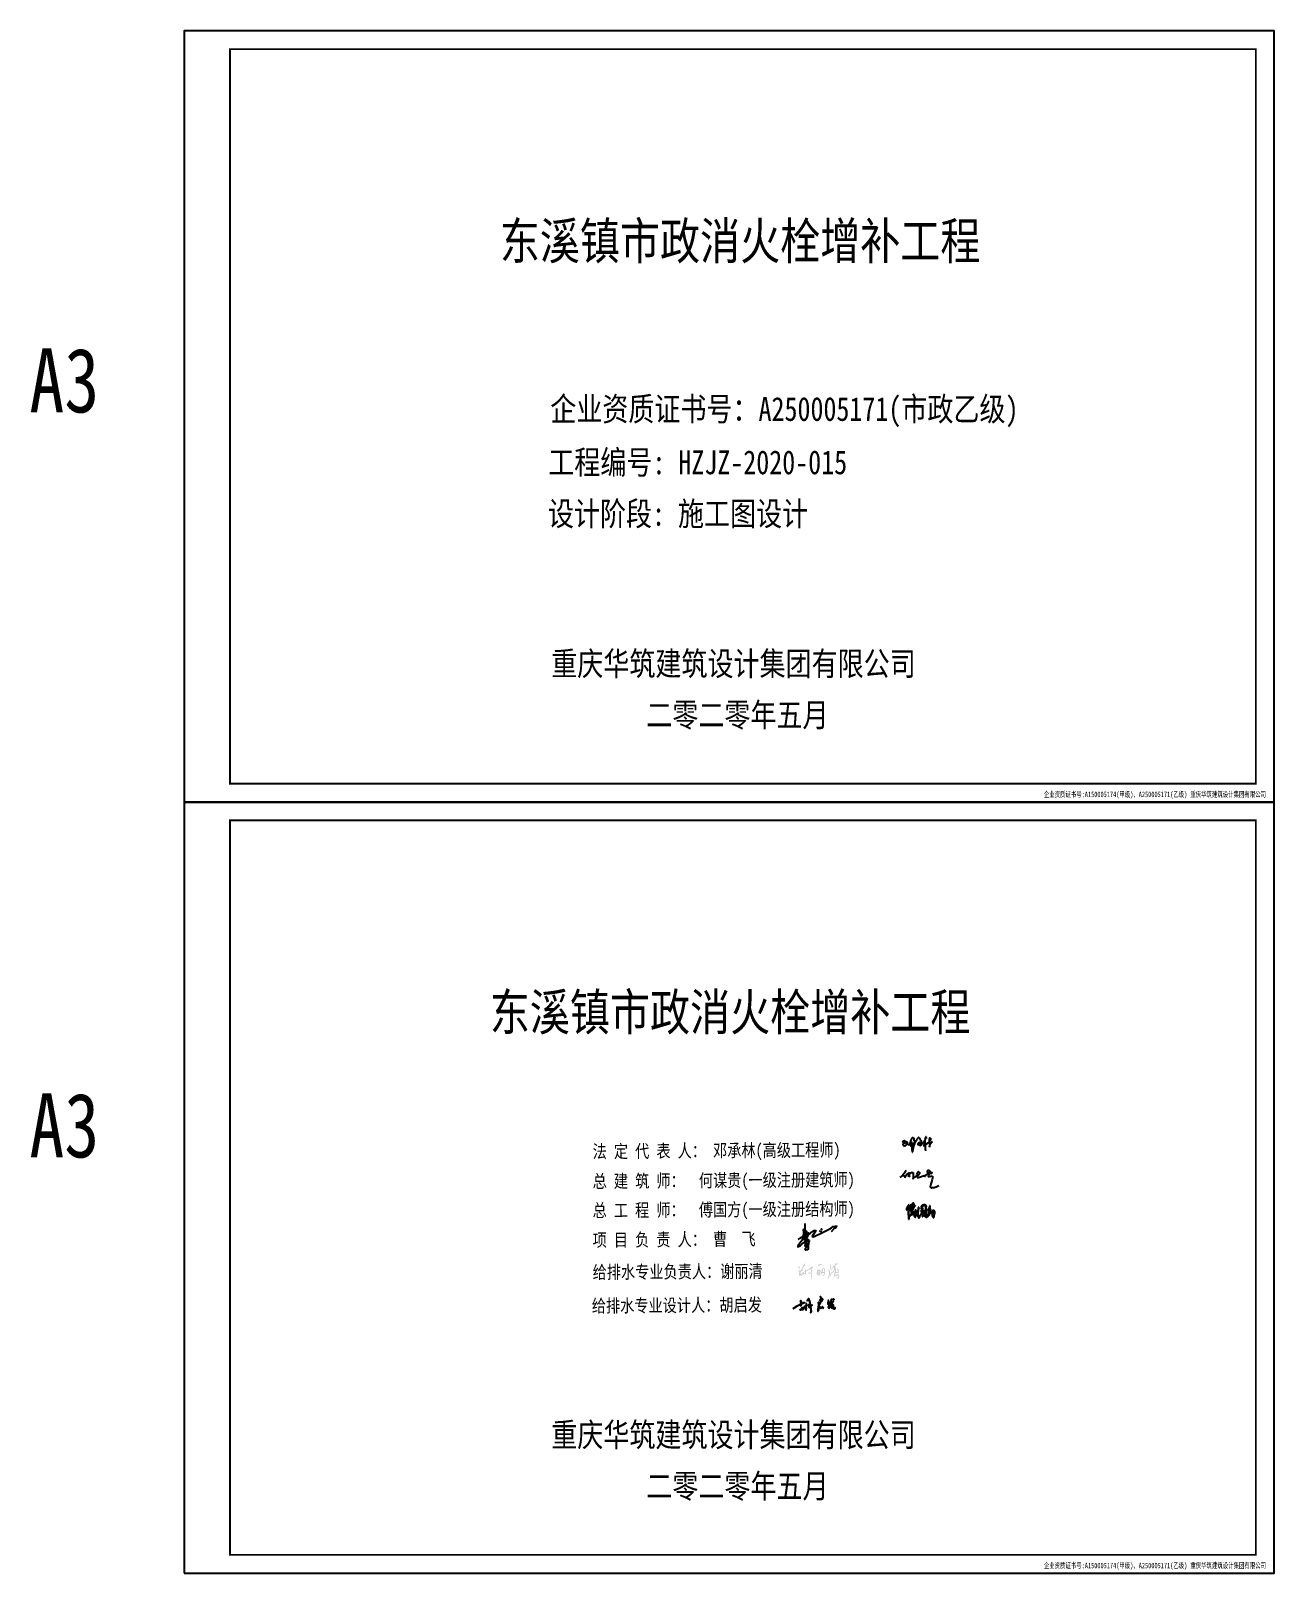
# Model space of a CAD drawing. Header units: millimetres. Extents: x 5592 to 9444, y 2362 to 3548.
# Drawn here: x 5592 to 6270, y 2708 to 3548 of the extents above; entities that cross this region are included whole.
import ezdxf

# ---------------------------------------------------------------- set-up
doc = ezdxf.new("R2010")
doc.units = ezdxf.units.MM
doc.header["$LTSCALE"] = 250
doc.layers.get('0').update_dxf_attribs({"linetype": 'CONTINUOUS'})
doc.layers.add('TK', color=7, linetype='CONTINUOUS')
doc.layers.add('标注引线', color=3, linetype='CONTINUOUS')
doc.styles.add('-新宋体', font='NSimSun.ttf', dxfattribs={"width": 0.7})
doc.styles.add('-隶书', font='SIMHEI.TTF', dxfattribs={"width": 0.8})
doc.styles.add('_TWT_PIPEDN', font='SimSun.ttf', dxfattribs={"width": 0.8, "height": 2, "bigfont": 'HZTXT'})

msp = doc.modelspace()

# ---------------------------------------------------------------- texts
at = {"color": 7, "style": '_TWT_PIPEDN', "width": 0.8}
for p in [(5591.246, 3340.541), (5591.246, 2934.786)]:
    msp.add_text('A3', height=35, dxfattribs=at).set_placement(p)
at = {"layer": 'TK', "style": '-新宋体'}
for s, height, width, p in [('东溪镇市政消火栓增补工程', 20, 0.8, (5847.588, 3423.956)), ('企业资质证书号：A250005171(市政乙级)', 13, 0.8, (5875.082, 3335.933)), ('工程编号: HZJZ-2020-015', 13, 0.8, (5873.995, 3306.88)), ('设计阶段: 施工图设计', 13, 0.8, (5873.797, 3278.88)), ('重庆华筑建筑设计集团有限公司', 13, 0.8, (5875.627, 3197.217)), ('二零二零年五月', 13, 0.8, (5927.421, 3169.29)), ('企业资质证书号:A150005174(甲级)、A250005171(乙级) 重庆华筑建筑设计集团有限公司', 3, 0.7, (6144.046, 3131.031)), ('东溪镇市政消火栓增补工程', 20, 0.8, (5842.139, 3003.956)), ('重庆华筑建筑设计集团有限公司', 13, 0.8, (5875.627, 2777.217)), ('二零二零年五月', 13, 0.8, (5927.421, 2749.29)), ('企业资质证书号:A150005174(甲级)、A250005171(乙级) 重庆华筑建筑设计集团有限公司', 3, 0.7, (6144.046, 2711.031))]:
    msp.add_text(s, height=height, dxfattribs=dict(at, width=width)).set_placement(p)
at = {"layer": 'TK', "style": '-隶书', "oblique": 360, "width": 0.8}
for s, p in [('法 定 代 表 人： 邓承林(高级工程师)', (5898.186, 2934.508)), ('总 建 筑 师：  何谋贵(一级注册建筑师)', (5898.186, 2918.263)), ('总 工 程 师：  傅国方(一级注册结构师)', (5898.186, 2902.357)), ('项 目 负 责 人： 曹  飞', (5898.186, 2886.244)), ('给排水专业负责人：谢丽清', (5898.186, 2868.731)), ('给排水专业设计人：胡启发', (5897.743, 2850.402))]:
    msp.add_text(s, height=7.07912, rotation=0.39, dxfattribs=at).set_placement(p)

# ---------------------------------------------------------------- blocks, each defined once
blk = doc.blocks.new('A$C4F41139A')
at = {"color": 7}
for p, q in [((6, 556, 0), (0, 548, 0)), ((0, 548, 0), (0, 544, 0)), ((0, 544, 0), (8, 535, 0)), ((17, 566, 0), (6, 556, 0)), ((8, 535, 0), (13, 531, 0)), ((13, 531, 0), (19, 525, 0)), ((31, 576, 0), (17, 566, 0)), ((17, 566, 0), (22, 561, 0)), ((19, 525, 0), (17, 523, 0)), ((19, 525, 0), (21, 525, 0)), ((29, 410, 0), (28, 406, 0)), ((28, 406, 0), (29, 401, 0)), ((30, 421, 0), (29, 414, 0)), ((29, 414, 0), (29, 410, 0)), ((29, 401, 0), (30, 394, 0)), ((31, 427, 0), (30, 421, 0)), ((30, 394, 0), (32, 388, 0)), ((48, 584, 0), (31, 576, 0)), ((34, 437, 0), (31, 427, 0)), ((32, 388, 0), (36, 382, 0)), ((38, 442, 0), (34, 437, 0)), ((36, 382, 0), (39, 376, 0)), ((41, 449, 0), (38, 442, 0)), ((38, 442, 0), (38, 441, 0)), ((39, 376, 0), (41, 371, 0)), ((45, 454, 0), (41, 449, 0)), ((41, 371, 0), (49, 362, 0)), ((50, 460, 0), (45, 454, 0)), ((55, 586, 0), (48, 584, 0)), ((49, 362, 0), (62, 350, 0)), ((64, 472, 0), (50, 460, 0)), ((72, 591, 0), (55, 586, 0)), ((62, 350, 0), (82, 340, 0)), ((69, 477, 0), (64, 472, 0)), ((72, 481, 0), (69, 477, 0)), ((79, 592, 0), (72, 591, 0)), ((81, 486, 0), (72, 481, 0)), ((84, 594, 0), (79, 592, 0)), ((95, 492, 0), (81, 486, 0)), ((82, 340, 0), (89, 338, 0)), ((91, 595, 0), (84, 594, 0)), ((89, 338, 0), (90, 338, 0)), ((90, 338, 0), (99, 336, 0)), ((91, 595, 0), (98, 594, 0)), ((99, 493, 0), (95, 492, 0)), ((101, 594, 0), (98, 594, 0)), ((101, 494, 0), (99, 493, 0)), ((99, 493, 0), (99, 487, 0)), ((99, 336, 0), (107, 334, 0)), ((108, 595, 0), (101, 594, 0)), ((113, 498, 0), (101, 494, 0)), ((107, 334, 0), (108, 334, 0)), ((108, 595, 0), (114, 594, 0)), ((119, 335, 0), (108, 334, 0)), ((119, 502, 0), (113, 498, 0)), ((113, 498, 0), (116, 492, 0)), ((114, 594, 0), (122, 594, 0)), ((119, 502, 0), (124, 501, 0)), ((125, 335, 0), (119, 335, 0)), ((122, 594, 0), (124, 593, 0)), ((126, 594, 0), (124, 593, 0)), ((126, 502, 0), (124, 501, 0)), ((124, 501, 0), (124, 495, 0)), ((140, 341, 0), (125, 335, 0)), ((126, 594, 0), (131, 593, 0)), ((140, 505, 0), (126, 502, 0)), ((131, 593, 0), (147, 590, 0)), ((146, 505, 0), (140, 505, 0)), ((140, 341, 0), (142, 341, 0)), ((144, 341, 0), (142, 341, 0)), ((156, 345, 0), (144, 341, 0)), ((151, 507, 0), (146, 505, 0)), ((147, 590, 0), (149, 590, 0)), ((149, 590, 0), (161, 586, 0)), ((151, 507, 0), (158, 506, 0)), ((169, 354, 0), (156, 346, 0)), ((156, 345, 0), (156, 346, 0)), ((156, 345, 0), (159, 342, 0)), ((158, 506, 0), (166, 505, 0)), ((161, 586, 0), (164, 586, 0)), ((164, 586, 0), (168, 585, 0)), ((166, 505, 0), (167, 504, 0)), ((167, 504, 0), (172, 504, 0)), ((167, 504, 0), (167, 498, 0)), ((168, 585, 0), (177, 581, 0)), ((175, 358, 0), (169, 354, 0)), ((172, 504, 0), (178, 503, 0)), ((194, 371, 0), (175, 358, 0)), ((177, 581, 0), (184, 579, 0)), ((178, 503, 0), (182, 503, 0)), ((182, 503, 0), (192, 498, 0)), ((184, 579, 0), (197, 573, 0)), ((192, 498, 0), (199, 496, 0)), ((201, 378, 0), (194, 371, 0)), ((197, 573, 0), (213, 563, 0)), ((199, 496, 0), (212, 490, 0)), ((203, 380, 0), (201, 378, 0)), ((209, 387, 0), (203, 380, 0)), ((211, 391, 0), (209, 387, 0)), ((219, 399, 0), (211, 391, 0)), ((212, 490, 0), (222, 484, 0)), ((213, 563, 0), (231, 551, 0)), ((231, 417, 0), (219, 399, 0)), ((222, 484, 0), (246, 469, 0)), ((237, 556, 0), (231, 551, 0)), ((231, 551, 0), (237, 544, 0)), ((236, 425, 0), (231, 417, 0)), ((240, 541, 0), (236, 536, 0)), ((243, 438, 0), (236, 425, 0)), ((237, 544, 0), (240, 541, 0)), ((240, 541, 0), (246, 536, 0)), ((249, 453, 0), (243, 438, 0)), ((246, 536, 0), (252, 525, 0)), ((246, 469, 0), (252, 467, 0)), ((255, 459, 0), (249, 453, 0)), ((252, 525, 0), (257, 513, 0)), ((256, 472, 0), (252, 467, 0)), ((252, 467, 0), (255, 459, 0)), ((255, 459, 0), (260, 456, 0)), ((258, 480, 0), (256, 472, 0)), ((257, 513, 0), (259, 505, 0)), ((259, 491, 0), (258, 485, 0)), ((258, 485, 0), (258, 480, 0)), ((259, 505, 0), (259, 491, 0)), ((260, 456, 0), (269, 450, 0)), ((269, 450, 0), (278, 443, 0)), ((278, 443, 0), (290, 432, 0)), ((290, 432, 0), (308, 416, 0)), ((308, 416, 0), (318, 409, 0)), ((318, 409, 0), (322, 406, 0)), ((322, 406, 0), (332, 400, 0)), ((332, 400, 0), (340, 397, 0)), ((340, 397, 0), (348, 394, 0)), ((348, 394, 0), (350, 394, 0)), ((354, 394, 0), (350, 394, 0)), ((362, 396, 0), (354, 394, 0)), ((369, 401, 0), (362, 396, 0)), ((377, 414, 0), (369, 401, 0)), ((382, 424, 0), (377, 414, 0)), ((384, 431, 0), (382, 424, 0)), ((390, 439, 0), (384, 431, 0)), ((391, 445, 0), (390, 440, 0)), ((390, 440, 0), (390, 439, 0)), ((390, 439, 0), (395, 434, 0)), ((393, 457, 0), (391, 450, 0)), ((391, 450, 0), (391, 445, 0)), ((396, 465, 0), (393, 457, 0)), ((395, 434, 0), (397, 428, 0)), ((399, 476, 0), (396, 465, 0)), ((397, 428, 0), (397, 425, 0)), ((397, 425, 0), (398, 413, 0)), ((398, 413, 0), (400, 406, 0)), ((403, 489, 0), (399, 476, 0)), ((400, 406, 0), (400, 403, 0)), ((400, 403, 0), (401, 397, 0)), ((401, 397, 0), (402, 393, 0)), ((402, 393, 0), (405, 385, 0)), ((404, 494, 0), (403, 489, 0)), ((410, 510, 0), (404, 494, 0)), ((405, 385, 0), (407, 377, 0)), ((407, 377, 0), (409, 374, 0)), ((409, 374, 0), (411, 368, 0)), ((413, 520, 0), (410, 510, 0)), ((411, 368, 0), (416, 360, 0)), ((415, 530, 0), (413, 520, 0)), ((420, 542, 0), (415, 530, 0)), ((416, 360, 0), (429, 347, 0)), ((428, 558, 0), (420, 542, 0)), ((427, 577, 0), (426, 571, 0)), ((426, 571, 0), (426, 567, 0)), ((426, 567, 0), (426, 560, 0)), ((426, 560, 0), (428, 558, 0)), ((428, 580, 0), (427, 577, 0)), ((429, 584, 0), (428, 580, 0)), ((430, 558, 0), (428, 558, 0)), ((432, 598, 0), (429, 584, 0)), ((429, 347, 0), (437, 343, 0)), ((434, 559, 0), (430, 558, 0)), ((435, 608, 0), (432, 598, 0)), ((443, 567, 0), (434, 559, 0)), ((436, 611, 0), (435, 608, 0)), ((440, 621, 0), (436, 611, 0)), ((437, 343, 0), (447, 342, 0)), ((444, 633, 0), (440, 624, 0)), ((440, 624, 0), (440, 621, 0)), ((452, 571, 0), (443, 567, 0)), ((446, 640, 0), (444, 634, 0)), ((444, 634, 0), (444, 633, 0)), ((450, 648, 0), (446, 640, 0)), ((455, 342, 0), (447, 342, 0)), ((447, 342, 0), (447, 342, 0)), ((451, 652, 0), (450, 648, 0)), ((454, 659, 0), (451, 652, 0)), ((452, 571, 0), (458, 570, 0)), ((457, 665, 0), (454, 659, 0)), ((463, 346, 0), (455, 342, 0)), ((455, 342, 0), (455, 336, 0)), ((459, 670, 0), (457, 665, 0)), ((458, 570, 0), (466, 566, 0)), ((464, 679, 0), (459, 670, 0)), ((465, 346, 0), (463, 346, 0)), ((475, 698, 0), (464, 679, 0)), ((475, 352, 0), (465, 346, 0)), ((465, 346, 0), (466, 342, 0)), ((466, 566, 0), (474, 554, 0)), ((466, 342, 0), (466, 339, 0)), ((474, 554, 0), (476, 548, 0)), ((480, 705, 0), (475, 698, 0)), ((477, 352, 0), (475, 352, 0)), ((476, 548, 0), (478, 542, 0)), ((483, 356, 0), (477, 352, 0)), ((478, 542, 0), (479, 538, 0)), ((479, 538, 0), (481, 530, 0)), ((486, 715, 0), (480, 705, 0)), ((481, 530, 0), (484, 521, 0)), ((493, 359, 0), (483, 356, 0)), ((484, 521, 0), (485, 517, 0)), ((485, 517, 0), (489, 504, 0)), ((502, 736, 0), (486, 715, 0)), ((489, 504, 0), (489, 499, 0)), ((489, 499, 0), (491, 495, 0)), ((491, 495, 0), (491, 492, 0)), ((491, 492, 0), (492, 487, 0)), ((492, 487, 0), (492, 484, 0)), ((492, 484, 0), (493, 479, 0)), ((493, 479, 0), (495, 468, 0)), ((498, 360, 0), (493, 359, 0)), ((495, 468, 0), (495, 462, 0)), ((495, 462, 0), (495, 455, 0)), ((495, 455, 0), (496, 452, 0)), ((496, 452, 0), (497, 434, 0)), ((497, 434, 0), (498, 431, 0)), ((498, 431, 0), (497, 428, 0)), ((497, 428, 0), (498, 414, 0)), ((498, 431, 0), (502, 431, 0)), ((498, 414, 0), (499, 410, 0)), ((499, 410, 0), (498, 406, 0)), ((498, 406, 0), (499, 398, 0)), ((502, 366, 0), (498, 360, 0)), ((498, 360, 0), (501, 356, 0)), ((499, 398, 0), (500, 391, 0)), ((500, 391, 0), (501, 384, 0)), ((501, 384, 0), (503, 376, 0)), ((501, 356, 0), (502, 348, 0)), ((502, 348, 0), (501, 335, 0)), ((501, 335, 0), (501, 331, 0)), ((501, 331, 0), (502, 331, 0)), ((502, 331, 0), (501, 325, 0)), ((501, 325, 0), (502, 320, 0)), ((502, 307, 0), (501, 296, 0)), ((501, 296, 0), (502, 294, 0)), ((502, 294, 0), (501, 292, 0)), ((501, 292, 0), (502, 280, 0)), ((519, 754, 0), (502, 736, 0)), ((502, 431, 0), (505, 429, 0)), ((506, 373, 0), (502, 366, 0)), ((509, 331, 0), (502, 331, 0)), ((502, 320, 0), (502, 318, 0)), ((502, 318, 0), (502, 307, 0)), ((502, 280, 0), (502, 277, 0)), ((502, 277, 0), (502, 270, 0)), ((502, 270, 0), (502, 258, 0)), ((502, 258, 0), (503, 242, 0)), ((503, 376, 0), (506, 373, 0)), ((503, 242, 0), (504, 226, 0)), ((504, 226, 0), (504, 220, 0)), ((504, 220, 0), (504, 202, 0)), ((504, 202, 0), (504, 198, 0)), ((504, 198, 0), (505, 187, 0)), ((511, 95, 0), (504, 94, 0)), ((504, 94, 0), (504, 94, 0)), ((505, 187, 0), (505, 160, 0)), ((505, 160, 0), (507, 153, 0)), ((508, 373, 0), (506, 373, 0)), ((507, 153, 0), (507, 149, 0)), ((507, 149, 0), (507, 146, 0)), ((507, 146, 0), (508, 143, 0)), ((515, 377, 0), (508, 373, 0)), ((508, 143, 0), (508, 139, 0)), ((508, 139, 0), (508, 136, 0)), ((508, 136, 0), (508, 128, 0)), ((508, 128, 0), (510, 119, 0)), ((510, 119, 0), (509, 116, 0)), ((509, 116, 0), (510, 109, 0)), ((510, 109, 0), (510, 103, 0)), ((510, 103, 0), (511, 99, 0)), ((511, 99, 0), (511, 95, 0)), ((511, 95, 0), (512, 91, 0)), ((512, 91, 0), (513, 82, 0)), ((513, 82, 0), (513, 78, 0)), ((513, 78, 0), (513, 73, 0)), ((513, 73, 0), (516, 67, 0)), ((521, 381, 0), (515, 377, 0)), ((516, 67, 0), (515, 54, 0)), ((515, 54, 0), (515, 50, 0)), ((515, 50, 0), (518, 41, 0)), ((518, 41, 0), (518, 38, 0)), ((518, 38, 0), (518, 34, 0)), ((518, 34, 0), (519, 28, 0)), ((533, 767, 0), (519, 754, 0)), ((519, 28, 0), (525, 20, 0)), ((523, 385, 0), (521, 381, 0)), ((521, 381, 0), (527, 381, 0)), ((529, 389, 0), (523, 385, 0)), ((525, 20, 0), (524, 18, 0)), ((524, 18, 0), (526, 14, 0)), ((526, 5, 0), (524, 3, 0)), ((525, 20, 0), (527, 19, 0)), ((527, 15, 0), (526, 14, 0)), ((526, 14, 0), (526, 6, 0)), ((526, 6, 0), (526, 5, 0)), ((526, 5, 0), (528, 4, 0)), ((530, 382, 0), (527, 381, 0)), ((532, 27, 0), (527, 20, 0)), ((527, 20, 0), (527, 19, 0)), ((527, 19, 0), (527, 15, 0)), ((528, 4, 0), (531, 3, 0)), ((545, 406, 0), (529, 389, 0)), ((529, 389, 0), (530, 382, 0)), ((531, 3, 0), (533, 2, 0)), ((535, 34, 0), (532, 27, 0)), ((551, 778, 0), (533, 767, 0)), ((533, 2, 0), (536, 0, 0)), ((536, 50, 0), (535, 44, 0)), ((535, 44, 0), (535, 34, 0)), ((537, 56, 0), (536, 50, 0)), ((539, 61, 0), (537, 56, 0)), ((542, 78, 0), (539, 70, 0)), ((539, 70, 0), (539, 61, 0)), ((543, 88, 0), (542, 83, 0)), ((542, 83, 0), (542, 78, 0)), ((545, 94, 0), (543, 88, 0)), ((556, 420, 0), (545, 406, 0)), ((546, 101, 0), (545, 97, 0)), ((545, 97, 0), (545, 94, 0)), ((549, 116, 0), (546, 101, 0)), ((551, 127, 0), (549, 116, 0)), ((551, 778, 0), (553, 777, 0)), ((553, 140, 0), (551, 131, 0)), ((551, 131, 0), (551, 127, 0)), ((563, 782, 0), (553, 777, 0)), ((553, 777, 0), (553, 771, 0)), ((555, 145, 0), (553, 140, 0)), ((556, 154, 0), (555, 145, 0)), ((566, 432, 0), (556, 420, 0)), ((557, 159, 0), (556, 154, 0)), ((559, 166, 0), (557, 161, 0)), ((557, 161, 0), (557, 159, 0)), ((560, 172, 0), (559, 168, 0)), ((559, 168, 0), (559, 166, 0)), ((561, 179, 0), (560, 172, 0)), ((562, 183, 0), (561, 179, 0)), ((565, 197, 0), (562, 186, 0)), ((562, 186, 0), (562, 183, 0)), ((563, 782, 0), (571, 782, 0)), ((566, 203, 0), (565, 197, 0)), ((588, 456, 0), (566, 432, 0)), ((569, 213, 0), (566, 203, 0)), ((570, 217, 0), (569, 213, 0)), ((572, 227, 0), (570, 217, 0)), ((571, 782, 0), (577, 779, 0)), ((574, 237, 0), (572, 227, 0)), ((577, 249, 0), (574, 239, 0)), ((574, 239, 0), (574, 237, 0)), ((577, 779, 0), (587, 768, 0)), ((578, 254, 0), (577, 252, 0)), ((577, 252, 0), (577, 249, 0)), ((580, 261, 0), (578, 254, 0)), ((582, 268, 0), (580, 261, 0)), ((585, 762, 0), (582, 759, 0)), ((585, 278, 0), (582, 268, 0)), ((589, 762, 0), (585, 762, 0)), ((586, 286, 0), (585, 278, 0)), ((590, 296, 0), (586, 286, 0)), ((587, 768, 0), (589, 762, 0)), ((605, 477, 0), (588, 456, 0)), ((589, 762, 0), (596, 749, 0)), ((591, 301, 0), (590, 296, 0)), ((593, 308, 0), (591, 301, 0)), ((594, 312, 0), (593, 308, 0)), ((597, 323, 0), (594, 312, 0)), ((596, 749, 0), (598, 743, 0)), ((599, 329, 0), (597, 323, 0)), ((598, 743, 0), (598, 740, 0)), ((598, 740, 0), (602, 730, 0)), ((601, 338, 0), (599, 331, 0)), ((599, 331, 0), (599, 329, 0)), ((604, 346, 0), (601, 338, 0)), ((602, 730, 0), (602, 727, 0)), ((602, 727, 0), (602, 724, 0)), ((602, 724, 0), (602, 722, 0)), ((602, 722, 0), (605, 714, 0)), ((605, 714, 0), (603, 710, 0)), ((603, 710, 0), (607, 698, 0)), ((607, 354, 0), (604, 346, 0)), ((605, 714, 0), (609, 713, 0)), ((620, 498, 0), (605, 477, 0)), ((607, 698, 0), (607, 688, 0)), ((607, 688, 0), (608, 685, 0)), ((611, 368, 0), (607, 357, 0)), ((607, 357, 0), (607, 354, 0)), ((608, 685, 0), (608, 682, 0)), ((608, 682, 0), (608, 678, 0)), ((608, 678, 0), (608, 669, 0)), ((608, 669, 0), (610, 662, 0)), ((609, 713, 0), (612, 711, 0)), ((610, 662, 0), (610, 653, 0)), ((610, 653, 0), (610, 649, 0)), ((610, 649, 0), (611, 644, 0)), ((611, 644, 0), (612, 639, 0)), ((614, 379, 0), (611, 368, 0)), ((612, 639, 0), (613, 632, 0)), ((613, 632, 0), (614, 623, 0)), ((614, 623, 0), (618, 614, 0)), ((617, 387, 0), (614, 379, 0)), ((622, 605, 0), (617, 600, 0)), ((620, 394, 0), (617, 387, 0)), ((618, 614, 0), (620, 609, 0)), ((620, 609, 0), (622, 605, 0)), ((626, 507, 0), (620, 498, 0)), ((625, 407, 0), (620, 394, 0)), ((622, 605, 0), (634, 594, 0)), ((626, 412, 0), (625, 407, 0)), ((632, 517, 0), (626, 507, 0)), ((635, 434, 0), (626, 412, 0)), ((644, 540, 0), (632, 517, 0)), ((634, 594, 0), (640, 591, 0)), ((643, 457, 0), (635, 434, 0)), ((640, 591, 0), (646, 580, 0)), ((647, 464, 0), (643, 457, 0)), ((648, 554, 0), (644, 540, 0)), ((646, 580, 0), (649, 572, 0)), ((657, 485, 0), (647, 464, 0)), ((649, 568, 0), (648, 554, 0)), ((649, 572, 0), (649, 568, 0)), ((666, 506, 0), (657, 485, 0)), ((669, 510, 0), (666, 506, 0)), ((670, 516, 0), (669, 510, 0)), ((675, 521, 0), (670, 516, 0)), ((677, 526, 0), (675, 521, 0)), ((682, 534, 0), (677, 526, 0)), ((685, 542, 0), (682, 534, 0)), ((686, 546, 0), (685, 542, 0)), ((690, 550, 0), (686, 546, 0)), ((695, 559, 0), (690, 550, 0)), ((690, 550, 0), (693, 546, 0)), ((703, 576, 0), (695, 559, 0)), ((710, 585, 0), (703, 576, 0)), ((722, 607, 0), (710, 585, 0)), ((710, 585, 0), (714, 582, 0)), ((733, 626, 0), (722, 607, 0)), ((737, 633, 0), (733, 626, 0)), ((745, 645, 0), (737, 633, 0)), ((753, 657, 0), (745, 645, 0)), ((756, 661, 0), (753, 657, 0)), ((763, 672, 0), (756, 661, 0)), ((756, 661, 0), (756, 661, 0)), ((756, 661, 0), (759, 659, 0)), ((771, 683, 0), (763, 672, 0)), ((780, 694, 0), (771, 683, 0)), ((788, 706, 0), (780, 694, 0)), ((796, 716, 0), (788, 706, 0)), ((800, 721, 0), (796, 716, 0)), ((807, 730, 0), (800, 721, 0)), ((817, 741, 0), (807, 730, 0)), ((814, 418, 0), (813, 410, 0)), ((813, 410, 0), (814, 406, 0)), ((815, 429, 0), (814, 422, 0)), ((814, 422, 0), (814, 418, 0)), ((814, 406, 0), (814, 403, 0)), ((814, 403, 0), (818, 393, 0)), ((818, 439, 0), (815, 429, 0)), ((819, 391, 0), (815, 388, 0)), ((819, 743, 0), (817, 741, 0)), ((817, 741, 0), (822, 736, 0)), ((821, 446, 0), (818, 439, 0)), ((818, 393, 0), (819, 391, 0)), ((823, 748, 0), (819, 743, 0)), ((819, 391, 0), (826, 385, 0)), ((824, 453, 0), (821, 446, 0)), ((830, 754, 0), (823, 748, 0)), ((832, 465, 0), (824, 453, 0)), ((826, 385, 0), (834, 382, 0)), ((843, 766, 0), (830, 754, 0)), ((830, 754, 0), (834, 750, 0)), ((837, 471, 0), (832, 465, 0)), ((834, 382, 0), (838, 382, 0)), ((847, 481, 0), (837, 471, 0)), ((838, 382, 0), (842, 381, 0)), ((842, 381, 0), (852, 381, 0)), ((852, 772, 0), (843, 766, 0)), ((855, 489, 0), (847, 481, 0)), ((861, 777, 0), (852, 772, 0)), ((852, 381, 0), (858, 380, 0)), ((874, 503, 0), (855, 489, 0)), ((859, 381, 0), (858, 380, 0)), ((875, 389, 0), (859, 381, 0)), ((863, 777, 0), (861, 777, 0)), ((867, 778, 0), (863, 777, 0)), ((867, 778, 0), (881, 775, 0)), ((888, 512, 0), (874, 503, 0)), ((898, 409, 0), (875, 389, 0)), ((881, 775, 0), (887, 771, 0)), ((887, 771, 0), (895, 761, 0)), ((899, 515, 0), (888, 512, 0)), ((895, 761, 0), (903, 747, 0)), ((919, 433, 0), (898, 409, 0)), ((899, 515, 0), (913, 514, 0)), ((903, 747, 0), (905, 741, 0)), ((905, 741, 0), (908, 734, 0)), ((908, 734, 0), (912, 721, 0)), ((912, 721, 0), (914, 716, 0)), ((913, 514, 0), (917, 513, 0)), ((914, 716, 0), (916, 709, 0)), ((916, 709, 0), (921, 695, 0)), ((917, 513, 0), (925, 508, 0)), ((927, 437, 0), (919, 433, 0)), ((921, 695, 0), (925, 686, 0)), ((925, 686, 0), (929, 679, 0)), ((925, 508, 0), (930, 500, 0)), ((926, 376, 0), (925, 374, 0)), ((925, 374, 0), (926, 356, 0)), ((927, 385, 0), (926, 383, 0)), ((926, 383, 0), (926, 376, 0)), ((926, 356, 0), (932, 343, 0)), ((929, 439, 0), (927, 437, 0)), ((927, 437, 0), (929, 436, 0)), ((929, 406, 0), (927, 394, 0)), ((927, 394, 0), (927, 393, 0)), ((927, 393, 0), (927, 385, 0)), ((929, 679, 0), (936, 670, 0)), ((933, 444, 0), (929, 439, 0)), ((929, 439, 0), (929, 439, 0)), ((929, 439, 0), (929, 438, 0)), ((929, 439, 0), (929, 438, 0)), ((929, 438, 0), (929, 436, 0)), ((929, 436, 0), (932, 430, 0)), ((930, 414, 0), (929, 406, 0)), ((930, 500, 0), (933, 490, 0)), ((932, 420, 0), (930, 415, 0)), ((930, 415, 0), (930, 414, 0)), ((932, 430, 0), (932, 420, 0)), ((932, 343, 0), (937, 339, 0)), ((933, 490, 0), (934, 484, 0)), ((938, 457, 0), (933, 444, 0)), ((934, 484, 0), (935, 477, 0)), ((935, 477, 0), (936, 471, 0)), ((936, 670, 0), (941, 662, 0)), ((936, 471, 0), (939, 466, 0)), ((941, 662, 0), (937, 658, 0)), ((937, 339, 0), (939, 339, 0)), ((939, 461, 0), (938, 457, 0)), ((939, 466, 0), (942, 465, 0)), ((939, 466, 0), (939, 461, 0)), ((942, 465, 0), (939, 461, 0)), ((944, 340, 0), (939, 339, 0)), ((941, 662, 0), (949, 657, 0)), ((943, 466, 0), (942, 465, 0)), ((951, 473, 0), (943, 466, 0)), ((953, 345, 0), (944, 340, 0)), ((949, 657, 0), (970, 638, 0)), ((957, 484, 0), (951, 473, 0)), ((957, 348, 0), (953, 345, 0)), ((964, 496, 0), (957, 484, 0)), ((973, 364, 0), (957, 348, 0)), ((973, 515, 0), (964, 496, 0)), ((970, 638, 0), (982, 624, 0)), ((975, 525, 0), (973, 518, 0)), ((973, 518, 0), (973, 515, 0)), ((980, 373, 0), (973, 364, 0)), ((973, 364, 0), (979, 359, 0)), ((976, 530, 0), (975, 525, 0)), ((978, 535, 0), (976, 530, 0)), ((976, 530, 0), (983, 529, 0)), ((980, 543, 0), (978, 535, 0)), ((984, 553, 0), (980, 543, 0)), ((990, 382, 0), (980, 373, 0)), ((982, 624, 0), (984, 620, 0)), ((983, 529, 0), (985, 528, 0)), ((984, 620, 0), (988, 611, 0)), ((988, 571, 0), (984, 553, 0)), ((988, 611, 0), (988, 607, 0)), ((988, 607, 0), (989, 606, 0)), ((989, 578, 0), (988, 571, 0)), ((994, 606, 0), (989, 606, 0)), ((989, 606, 0), (989, 603, 0)), ((989, 603, 0), (990, 598, 0)), ((990, 584, 0), (989, 581, 0)), ((989, 581, 0), (989, 578, 0)), ((990, 598, 0), (990, 595, 0)), ((990, 595, 0), (990, 584, 0)), ((1000, 394, 0), (990, 382, 0)), ((997, 607, 0), (994, 606, 0)), ((1011, 409, 0), (1000, 394, 0)), ((1000, 394, 0), (1004, 389, 0)), ((1031, 433, 0), (1011, 409, 0)), ((1046, 451, 0), (1031, 433, 0)), ((1052, 457, 0), (1046, 451, 0)), ((1068, 477, 0), (1052, 457, 0)), ((1084, 497, 0), (1068, 477, 0)), ((1088, 501, 0), (1084, 497, 0)), ((1100, 517, 0), (1088, 501, 0)), ((1120, 544, 0), (1100, 517, 0)), ((1125, 553, 0), (1120, 544, 0)), ((1120, 544, 0), (1124, 539, 0)), ((1134, 566, 0), (1125, 553, 0)), ((1129, 358, 0), (1127, 350, 0)), ((1127, 350, 0), (1127, 340, 0)), ((1127, 340, 0), (1129, 336, 0)), ((1129, 336, 0), (1127, 334, 0)), ((1131, 365, 0), (1129, 358, 0)), ((1129, 336, 0), (1138, 333, 0)), ((1133, 376, 0), (1131, 365, 0)), ((1134, 379, 0), (1133, 376, 0)), ((1140, 574, 0), (1134, 566, 0)), ((1141, 399, 0), (1134, 379, 0)), ((1144, 333, 0), (1138, 333, 0)), ((1146, 582, 0), (1140, 574, 0)), ((1147, 417, 0), (1141, 399, 0)), ((1164, 340, 0), (1144, 333, 0)), ((1151, 589, 0), (1146, 582, 0)), ((1157, 441, 0), (1147, 417, 0)), ((1159, 601, 0), (1151, 589, 0)), ((1160, 449, 0), (1157, 441, 0)), ((1164, 609, 0), (1159, 601, 0)), ((1168, 466, 0), (1160, 449, 0)), ((1172, 621, 0), (1164, 609, 0)), ((1187, 351, 0), (1164, 340, 0)), ((1172, 475, 0), (1168, 466, 0)), ((1182, 631, 0), (1172, 621, 0)), ((1179, 484, 0), (1172, 475, 0)), ((1184, 487, 0), (1179, 484, 0)), ((1187, 640, 0), (1182, 631, 0)), ((1182, 631, 0), (1187, 628, 0)), ((1185, 489, 0), (1184, 487, 0)), ((1184, 487, 0), (1185, 486, 0)), ((1187, 493, 0), (1185, 489, 0)), ((1185, 489, 0), (1186, 486, 0)), ((1186, 486, 0), (1185, 486, 0)), ((1185, 486, 0), (1186, 485, 0)), ((1186, 486, 0), (1186, 485, 0)), ((1186, 485, 0), (1187, 484, 0)), ((1188, 640, 0), (1187, 640, 0)), ((1188, 640, 0), (1187, 640, 0)), ((1187, 640, 0), (1188, 637, 0)), ((1188, 634, 0), (1187, 630, 0)), ((1187, 630, 0), (1187, 628, 0)), ((1187, 628, 0), (1189, 624, 0)), ((1189, 498, 0), (1187, 493, 0)), ((1187, 493, 0), (1197, 493, 0)), ((1196, 484, 0), (1187, 484, 0)), ((1187, 484, 0), (1192, 475, 0)), ((1195, 351, 0), (1187, 351, 0)), ((1192, 651, 0), (1188, 640, 0)), ((1188, 640, 0), (1188, 640, 0)), ((1188, 640, 0), (1188, 634, 0)), ((1189, 573, 0), (1188, 562, 0)), ((1188, 562, 0), (1189, 557, 0)), ((1189, 624, 0), (1191, 615, 0)), ((1190, 610, 0), (1189, 582, 0)), ((1189, 582, 0), (1189, 573, 0)), ((1189, 557, 0), (1189, 541, 0)), ((1189, 541, 0), (1189, 537, 0)), ((1189, 537, 0), (1189, 527, 0)), ((1189, 527, 0), (1189, 523, 0)), ((1189, 523, 0), (1189, 516, 0)), ((1189, 516, 0), (1189, 514, 0)), ((1189, 514, 0), (1193, 506, 0)), ((1194, 506, 0), (1189, 498, 0)), ((1191, 615, 0), (1190, 610, 0)), ((1191, 449, 0), (1190, 444, 0)), ((1190, 444, 0), (1192, 438, 0)), ((1192, 475, 0), (1191, 469, 0)), ((1191, 469, 0), (1192, 468, 0)), ((1192, 468, 0), (1191, 464, 0)), ((1191, 464, 0), (1191, 464, 0)), ((1205, 464, 0), (1191, 464, 0)), ((1191, 464, 0), (1191, 458, 0)), ((1191, 458, 0), (1192, 453, 0)), ((1192, 453, 0), (1191, 449, 0)), ((1201, 678, 0), (1192, 651, 0)), ((1204, 475, 0), (1192, 475, 0)), ((1192, 468, 0), (1205, 467, 0)), ((1192, 453, 0), (1192, 453, 0)), ((1192, 453, 0), (1199, 452, 0)), ((1192, 438, 0), (1196, 433, 0)), ((1193, 411, 0), (1192, 406, 0)), ((1192, 406, 0), (1194, 400, 0)), ((1193, 506, 0), (1194, 506, 0)), ((1197, 417, 0), (1193, 411, 0)), ((1194, 506, 0), (1200, 505, 0)), ((1194, 400, 0), (1197, 397, 0)), ((1200, 362, 0), (1195, 351, 0)), ((1195, 351, 0), (1198, 345, 0)), ((1199, 485, 0), (1196, 484, 0)), ((1203, 440, 0), (1196, 433, 0)), ((1196, 433, 0), (1196, 430, 0)), ((1196, 430, 0), (1197, 429, 0)), ((1196, 430, 0), (1196, 428, 0)), ((1197, 429, 0), (1196, 428, 0)), ((1196, 428, 0), (1196, 420, 0)), ((1196, 420, 0), (1196, 417, 0)), ((1196, 417, 0), (1197, 417, 0)), ((1197, 493, 0), (1197, 493, 0)), ((1197, 429, 0), (1207, 429, 0)), ((1197, 417, 0), (1202, 412, 0)), ((1198, 397, 0), (1197, 397, 0)), ((1197, 397, 0), (1197, 379, 0)), ((1197, 379, 0), (1197, 375, 0)), ((1197, 375, 0), (1198, 371, 0)), ((1202, 402, 0), (1198, 397, 0)), ((1198, 371, 0), (1199, 365, 0)), ((1198, 345, 0), (1199, 333, 0)), ((1201, 719, 0), (1199, 711, 0)), ((1199, 711, 0), (1199, 697, 0)), ((1199, 697, 0), (1202, 692, 0)), ((1199, 485, 0), (1202, 484, 0)), ((1199, 452, 0), (1202, 452, 0)), ((1199, 365, 0), (1203, 364, 0)), ((1199, 365, 0), (1199, 364, 0)), ((1199, 364, 0), (1200, 362, 0)), ((1199, 333, 0), (1199, 330, 0)), ((1199, 330, 0), (1199, 325, 0)), ((1199, 325, 0), (1199, 313, 0)), ((1199, 313, 0), (1200, 308, 0)), ((1200, 505, 0), (1203, 504, 0)), ((1203, 364, 0), (1200, 362, 0)), ((1200, 308, 0), (1201, 298, 0)), ((1204, 735, 0), (1201, 727, 0)), ((1201, 727, 0), (1201, 719, 0)), ((1202, 691, 0), (1201, 682, 0)), ((1207, 689, 0), (1201, 678, 0)), ((1201, 682, 0), (1201, 678, 0)), ((1201, 298, 0), (1202, 291, 0)), ((1202, 692, 0), (1202, 691, 0)), ((1202, 692, 0), (1202, 691, 0)), ((1202, 691, 0), (1202, 691, 0)), ((1202, 691, 0), (1207, 689, 0)), ((1202, 484, 0), (1206, 484, 0)), ((1205, 457, 0), (1202, 453, 0)), ((1202, 453, 0), (1202, 452, 0)), ((1202, 452, 0), (1203, 448, 0)), ((1202, 412, 0), (1204, 408, 0)), ((1204, 408, 0), (1202, 402, 0)), ((1202, 291, 0), (1202, 278, 0)), ((1202, 278, 0), (1203, 274, 0)), ((1203, 504, 0), (1205, 498, 0)), ((1203, 448, 0), (1207, 448, 0)), ((1203, 448, 0), (1203, 440, 0)), ((1206, 365, 0), (1203, 364, 0)), ((1203, 274, 0), (1204, 264, 0)), ((1204, 264, 0), (1203, 260, 0)), ((1203, 260, 0), (1205, 254, 0)), ((1205, 743, 0), (1204, 736, 0)), ((1204, 736, 0), (1204, 735, 0)), ((1204, 735, 0), (1208, 732, 0)), ((1207, 481, 0), (1204, 475, 0)), ((1204, 475, 0), (1205, 469, 0)), ((1204, 264, 0), (1210, 264, 0)), ((1211, 182, 0), (1204, 181, 0)), ((1208, 751, 0), (1205, 743, 0)), ((1205, 498, 0), (1206, 495, 0)), ((1205, 469, 0), (1205, 467, 0)), ((1205, 467, 0), (1205, 464, 0)), ((1205, 464, 0), (1205, 457, 0)), ((1205, 254, 0), (1207, 244, 0)), ((1206, 495, 0), (1206, 491, 0)), ((1206, 491, 0), (1206, 485, 0)), ((1206, 485, 0), (1206, 484, 0)), ((1206, 484, 0), (1207, 481, 0)), ((1212, 366, 0), (1206, 365, 0)), ((1216, 698, 0), (1207, 689, 0)), ((1210, 448, 0), (1207, 448, 0)), ((1207, 244, 0), (1208, 228, 0)), ((1215, 768, 0), (1208, 751, 0)), ((1208, 228, 0), (1209, 220, 0)), ((1209, 220, 0), (1209, 213, 0)), ((1209, 213, 0), (1209, 208, 0)), ((1209, 208, 0), (1210, 194, 0)), ((1210, 264, 0), (1211, 263, 0)), ((1210, 194, 0), (1211, 187, 0)), ((1211, 187, 0), (1211, 182, 0)), ((1211, 182, 0), (1212, 178, 0)), ((1224, 374, 0), (1212, 366, 0)), ((1212, 178, 0), (1214, 159, 0)), ((1214, 159, 0), (1214, 154, 0)), ((1214, 154, 0), (1214, 149, 0)), ((1214, 149, 0), (1215, 144, 0)), ((1216, 774, 0), (1215, 768, 0)), ((1215, 144, 0), (1215, 142, 0)), ((1215, 142, 0), (1216, 131, 0)), ((1220, 779, 0), (1216, 774, 0)), ((1227, 719, 0), (1216, 698, 0)), ((1216, 131, 0), (1217, 127, 0)), ((1217, 127, 0), (1217, 123, 0)), ((1217, 123, 0), (1218, 117, 0)), ((1218, 117, 0), (1220, 110, 0)), ((1226, 789, 0), (1220, 779, 0)), ((1220, 110, 0), (1220, 107, 0)), ((1220, 107, 0), (1222, 102, 0)), ((1222, 102, 0), (1223, 93, 0)), ((1223, 93, 0), (1223, 87, 0)), ((1223, 87, 0), (1223, 80, 0)), ((1223, 80, 0), (1224, 75, 0)), ((1247, 392, 0), (1224, 374, 0)), ((1240, 803, 0), (1226, 789, 0)), ((1237, 739, 0), (1227, 719, 0)), ((1251, 768, 0), (1237, 739, 0)), ((1248, 809, 0), (1240, 803, 0)), ((1264, 406, 0), (1247, 392, 0)), ((1252, 810, 0), (1248, 809, 0)), ((1258, 782, 0), (1251, 768, 0)), ((1252, 810, 0), (1257, 808, 0)), ((1257, 808, 0), (1263, 803, 0)), ((1263, 795, 0), (1258, 782, 0)), ((1263, 803, 0), (1263, 795, 0)), ((1268, 409, 0), (1264, 406, 0)), ((1287, 426, 0), (1268, 409, 0)), ((1301, 438, 0), (1287, 426, 0)), ((1313, 449, 0), (1301, 438, 0)), ((1313, 732, 0), (1314, 732, 0)), ((1314, 450, 0), (1313, 449, 0)), ((1313, 449, 0), (1317, 445, 0)), ((1317, 453, 0), (1314, 450, 0)), ((1328, 461, 0), (1317, 453, 0)), ((1322, 736, 0), (1323, 736, 0)), ((1339, 471, 0), (1328, 461, 0)), ((1375, 503, 0), (1339, 471, 0)), ((1381, 510, 0), (1375, 504, 0)), ((1375, 504, 0), (1375, 503, 0)), ((1375, 503, 0), (1378, 501, 0)), ((1378, 501, 0), (1381, 499, 0)), ((1404, 536, 0), (1381, 510, 0)), ((1411, 541, 0), (1404, 536, 0)), ((1414, 643, 0), (1405, 642, 0)), ((1408, 587, 0), (1407, 587, 0)), ((1416, 588, 0), (1408, 587, 0)), ((1415, 542, 0), (1411, 541, 0)), ((1414, 684, 0), (1413, 679, 0)), ((1413, 679, 0), (1414, 676, 0)), ((1414, 676, 0), (1413, 669, 0)), ((1413, 669, 0), (1414, 661, 0)), ((1415, 694, 0), (1414, 689, 0)), ((1414, 689, 0), (1414, 684, 0)), ((1414, 661, 0), (1414, 646, 0)), ((1414, 646, 0), (1414, 643, 0)), ((1414, 643, 0), (1414, 639, 0)), ((1414, 639, 0), (1414, 636, 0)), ((1414, 636, 0), (1414, 625, 0)), ((1414, 625, 0), (1414, 620, 0)), ((1414, 620, 0), (1414, 611, 0)), ((1414, 611, 0), (1414, 604, 0)), ((1414, 604, 0), (1416, 597, 0)), ((1417, 704, 0), (1415, 694, 0)), ((1418, 548, 0), (1415, 542, 0)), ((1415, 542, 0), (1418, 540, 0)), ((1416, 597, 0), (1416, 588, 0)), ((1416, 588, 0), (1416, 588, 0)), ((1416, 588, 0), (1417, 585, 0)), ((1421, 711, 0), (1417, 704, 0)), ((1417, 585, 0), (1417, 581, 0)), ((1417, 581, 0), (1420, 571, 0)), ((1419, 548, 0), (1418, 548, 0)), ((1418, 548, 0), (1419, 547, 0)), ((1419, 547, 0), (1418, 540, 0)), ((1418, 540, 0), (1421, 536, 0)), ((1423, 559, 0), (1419, 548, 0)), ((1419, 548, 0), (1419, 548, 0)), ((1419, 548, 0), (1419, 548, 0)), ((1419, 548, 0), (1419, 548, 0)), ((1419, 548, 0), (1419, 547, 0)), ((1420, 571, 0), (1423, 567, 0)), ((1427, 720, 0), (1421, 711, 0)), ((1421, 536, 0), (1423, 527, 0)), ((1423, 567, 0), (1423, 567, 0)), ((1423, 567, 0), (1423, 566, 0)), ((1423, 567, 0), (1423, 566, 0)), ((1423, 567, 0), (1427, 565, 0)), ((1423, 566, 0), (1424, 562, 0)), ((1424, 562, 0), (1423, 559, 0)), ((1423, 527, 0), (1425, 520, 0)), ((1427, 565, 0), (1424, 562, 0)), ((1425, 520, 0), (1425, 517, 0)), ((1425, 517, 0), (1428, 507, 0)), ((1427, 296, 0), (1425, 292, 0)), ((1445, 738, 0), (1427, 720, 0)), ((1432, 569, 0), (1427, 565, 0)), ((1435, 301, 0), (1427, 296, 0)), ((1428, 507, 0), (1428, 505, 0)), ((1428, 505, 0), (1429, 496, 0)), ((1429, 496, 0), (1430, 488, 0)), ((1430, 488, 0), (1430, 485, 0)), ((1430, 485, 0), (1431, 482, 0)), ((1431, 482, 0), (1433, 469, 0)), ((1437, 575, 0), (1432, 569, 0)), ((1433, 469, 0), (1434, 463, 0)), ((1434, 463, 0), (1434, 461, 0)), ((1434, 461, 0), (1435, 454, 0)), ((1435, 454, 0), (1436, 450, 0)), ((1436, 302, 0), (1435, 301, 0)), ((1435, 301, 0), (1438, 298, 0)), ((1436, 267, 0), (1435, 265, 0)), ((1436, 450, 0), (1437, 444, 0)), ((1437, 308, 0), (1436, 306, 0)), ((1436, 306, 0), (1436, 302, 0)), ((1437, 272, 0), (1436, 267, 0)), ((1440, 578, 0), (1437, 575, 0)), ((1437, 444, 0), (1437, 440, 0)), ((1437, 440, 0), (1437, 435, 0)), ((1437, 435, 0), (1439, 428, 0)), ((1440, 338, 0), (1437, 322, 0)), ((1437, 322, 0), (1437, 311, 0)), ((1437, 311, 0), (1437, 308, 0)), ((1439, 291, 0), (1437, 280, 0)), ((1437, 280, 0), (1437, 277, 0)), ((1437, 277, 0), (1437, 272, 0)), ((1437, 272, 0), (1438, 268, 0)), ((1439, 305, 0), (1438, 298, 0)), ((1438, 298, 0), (1438, 298, 0)), ((1438, 298, 0), (1439, 291, 0)), ((1438, 268, 0), (1439, 265, 0)), ((1439, 428, 0), (1440, 416, 0)), ((1440, 313, 0), (1439, 306, 0)), ((1439, 306, 0), (1439, 305, 0)), ((1448, 589, 0), (1440, 578, 0)), ((1440, 416, 0), (1440, 411, 0)), ((1440, 411, 0), (1440, 409, 0)), ((1440, 409, 0), (1443, 402, 0)), ((1441, 342, 0), (1440, 340, 0)), ((1440, 340, 0), (1440, 339, 0)), ((1440, 340, 0), (1440, 339, 0)), ((1440, 339, 0), (1440, 338, 0)), ((1440, 338, 0), (1441, 334, 0)), ((1441, 322, 0), (1440, 318, 0)), ((1440, 318, 0), (1440, 313, 0)), ((1442, 348, 0), (1441, 343, 0)), ((1441, 343, 0), (1441, 342, 0)), ((1441, 343, 0), (1441, 342, 0)), ((1441, 334, 0), (1441, 323, 0)), ((1441, 323, 0), (1441, 322, 0)), ((1443, 354, 0), (1442, 348, 0)), ((1443, 402, 0), (1446, 398, 0)), ((1444, 360, 0), (1443, 354, 0)), ((1445, 368, 0), (1444, 360, 0)), ((1457, 747, 0), (1445, 738, 0)), ((1447, 389, 0), (1445, 375, 0)), ((1445, 375, 0), (1445, 368, 0)), ((1446, 398, 0), (1450, 396, 0)), ((1446, 398, 0), (1446, 391, 0)), ((1446, 391, 0), (1447, 389, 0)), ((1450, 396, 0), (1447, 389, 0)), ((1457, 604, 0), (1448, 589, 0)), ((1457, 403, 0), (1450, 396, 0)), ((1466, 751, 0), (1457, 747, 0)), ((1462, 611, 0), (1457, 604, 0)), ((1466, 418, 0), (1457, 403, 0)), ((1467, 620, 0), (1462, 611, 0)), ((1466, 429, 0), (1464, 425, 0)), ((1464, 425, 0), (1464, 422, 0)), ((1464, 422, 0), (1466, 418, 0)), ((1471, 752, 0), (1466, 751, 0)), ((1472, 433, 0), (1466, 430, 0)), ((1466, 430, 0), (1466, 429, 0)), ((1466, 429, 0), (1471, 426, 0)), ((1466, 418, 0), (1466, 418, 0)), ((1467, 418, 0), (1466, 418, 0)), ((1473, 629, 0), (1467, 620, 0)), ((1473, 424, 0), (1467, 418, 0)), ((1471, 752, 0), (1481, 748, 0)), ((1471, 426, 0), (1473, 424, 0)), ((1476, 433, 0), (1472, 433, 0)), ((1477, 639, 0), (1473, 629, 0)), ((1475, 427, 0), (1473, 424, 0)), ((1476, 433, 0), (1475, 427, 0)), ((1481, 442, 0), (1476, 433, 0)), ((1485, 660, 0), (1477, 639, 0)), ((1481, 748, 0), (1489, 742, 0)), ((1497, 466, 0), (1481, 442, 0)), ((1488, 671, 0), (1485, 664, 0)), ((1485, 664, 0), (1485, 660, 0)), ((1489, 674, 0), (1488, 671, 0)), ((1488, 671, 0), (1493, 668, 0)), ((1489, 742, 0), (1490, 736, 0)), ((1490, 680, 0), (1489, 674, 0)), ((1490, 736, 0), (1492, 730, 0)), ((1492, 689, 0), (1490, 680, 0)), ((1492, 730, 0), (1495, 720, 0)), ((1493, 693, 0), (1492, 689, 0)), ((1494, 701, 0), (1493, 693, 0)), ((1495, 720, 0), (1494, 705, 0)), ((1494, 705, 0), (1494, 701, 0)), ((1507, 479, 0), (1497, 466, 0)), ((1512, 486, 0), (1507, 479, 0)), ((1526, 505, 0), (1512, 486, 0)), ((1534, 516, 0), (1526, 505, 0)), ((1558, 543, 0), (1534, 516, 0)), ((1562, 549, 0), (1558, 543, 0)), ((1567, 555, 0), (1562, 549, 0)), ((1572, 560, 0), (1567, 555, 0)), ((1579, 567, 0), (1572, 560, 0))]:
    blk.add_line(p, q, dxfattribs=at)
blk = doc.blocks.new('A$C5E724ECB')
at = {"color": 7, "xscale": 0.7199999999720603, "yscale": 0.7199999999720603, "zscale": 0.7199999999720603}
blk.add_blockref('A$C4F41139A', (0, 0, 0), dxfattribs=at)
blk = doc.blocks.new('hemougui')
at = {"layer": 'TK', "color": 7}
for p, q in [((-7.45065, 1.0583), (-8.635985, 0.0423)), ((-6.646315, 1.98965), (-7.45065, 1.0583)), ((-7.45065, 1.0583), (-6.81565, 0.84665)), ((-6.81565, 0.84665), (-6.18065, 0.381)), ((-5.630315, 3.429), (-6.646315, 1.98965)), ((-6.18065, 0.381), (-6.30765, -0.254015)), ((-6.011315, 0.6773), (-6.18065, 0.381)), ((-5.122315, 1.8203), (-6.011315, 0.762)), ((-6.011315, 0.762), (-6.011315, 0.6773)), ((-4.27565, 2.4553), (-5.122315, 1.8203)), ((-4.825985, 1.1853), (-4.868315, 1.016)), ((-4.868315, 1.016), (-4.27565, 0.6773)), ((-4.317985, 1.5663), (-4.825985, 1.1853)), ((-4.191, 1.778), (-4.317985, 1.5663)), ((-4.317985, 1.5663), (-4.233315, 1.397)), ((-4.27565, 2.4553), (-4.191, 2.286)), ((-4.233315, 0.71965), (-4.27565, 0.6773)), ((-4.27565, 0.6773), (-4.064, 0.4233)), ((-4.233315, 1.397), (-4.233315, 1.0583)), ((-4.233315, 1.0583), (-4.233315, 0.71965)), ((-2.921, 2.413), (-4.191, 1.778)), ((-4.191, 2.286), (-4.191, 1.778)), ((-2.921, 2.413), (-2.49765, 2.37065)), ((-2.49765, 2.37065), (-2.37065, 1.98965)), ((-2.4553, 1.22765), (-2.49765, 0.889)), ((-2.49765, 0.889), (-2.49765, 0.4233)), ((-2.49765, 0.4233), (-2.37065, -0.16935)), ((-2.37065, 1.98965), (-2.4553, 1.22765)), ((-0.762, 0.635), (-2.37065, -0.16935)), ((-0.762, 1.60865), (-0.8043, 1.397)), ((-0.8043, 1.397), (-0.762, 0.71965)), ((-0.635, 2.159), (-0.762, 1.60865)), ((-0.762, 0.71965), (-0.71965, 0.6773)), ((-0.71965, 0.6773), (-0.762, 0.635)), ((-0.762, 0.635), (-0.4233, 0.127)), ((-0.08465, 1.0583), (-0.71965, 0.6773)), ((-0.08465, 2.7093), (-0.635, 2.159)), ((-0.4233, 0.127), (0, 0)), ((0.29635, 2.794), (-0.08465, 2.7093)), ((0.55035, 1.8203), (-0.08465, 1.0583)), ((0.254, 0.0423), (0, 0)), ((0.55035, 0.08465), (0.254, 0.0423)), ((0.29635, 2.794), (0.55035, 2.37065)), ((0.55035, 2.37065), (0.55035, 1.8203)), ((2.70935, 0.9313), (0.55035, 0.08465)), ((3.048, 0.8043), (2.667, 0.1693)), ((2.70935, 0.9313), (2.96335, 0.889)), ((2.96335, 0.889), (3.048, 0.8043)), ((3.3867, 1.10065), (3.048, 0.8043)), ((4.572, 2.159), (3.3867, 1.10065)), ((4.2757, 3.429), (4.10635, 3.175)), ((4.10635, 3.175), (4.191, 2.667)), ((4.191, 2.667), (4.572, 2.159)), ((4.699, 3.64065), (4.2757, 3.429)), ((4.572, 2.159), (4.699, 2.11665)), ((5.08, 1.905), (4.61435, 0.84665)), ((4.61435, 0.84665), (4.699, 0.46565)), ((4.699, 3.64065), (5.12235, 3.38665)), ((4.74135, 2.159), (4.699, 2.11665)), ((4.699, 0.46565), (4.953, 0.381)), ((4.86835, 2.286), (4.74135, 2.159)), ((4.74135, 2.159), (5.0377, 1.9473)), ((5.12235, 2.286), (4.86835, 2.286)), ((5.0377, 0.381), (4.953, 0.381)), ((5.12235, 2.11665), (5.0377, 1.9473)), ((5.0377, 1.9473), (5.08, 1.905)), ((6.35, 0.762), (5.0377, 0.381)), ((5.08, 1.905), (5.4187, 1.8203)), ((5.12235, 3.38665), (5.24935, 2.9633)), ((5.2917, 2.49765), (5.12235, 2.286)), ((5.12235, 2.286), (5.12235, 2.11665)), ((5.24935, 2.9633), (5.2917, 2.49765)), ((5.588, 2.54), (5.2917, 2.49765)), ((6.0537, 1.905), (5.4187, 1.8203)), ((5.6727, 2.54), (5.588, 2.54)), ((5.9267, 2.62465), (5.6727, 2.54)), ((5.9267, 2.62465), (6.35, 2.49765)), ((6.4347, 2.286), (6.0537, 1.905)), ((6.35, 2.49765), (6.4347, 2.286)), ((6.35, 0.762), (6.604, 0.635)), ((6.604, 0.635), (6.604, -0.16935)), ((-2.37065, -0.16935), (-2.54, -0.592685)), ((-2.54, -0.592685), (-2.54, -0.762015)), ((5.63035, -3.767685), (5.588, -3.937015)), ((5.588, -3.937015), (5.588, -4.48735)), ((5.588, -4.48735), (6.01135, -4.783683)), ((5.75735, -3.302015), (5.63035, -3.767685)), ((5.7997, -3.132685), (5.75735, -3.302015)), ((5.88435, -2.878685), (5.7997, -3.132685)), ((6.1807, -1.94735), (5.88435, -2.878685)), ((6.01135, -4.783683), (6.35, -4.826016)), ((6.3077, -1.524015), (6.1807, -1.94735)), ((6.35, -1.354685), (6.3077, -1.524015)), ((6.39235, -1.143015), (6.35, -1.354685)), ((7.28135, -4.699015), (6.35, -4.826016)), ((6.4347, -0.889015), (6.39235, -1.143015)), ((6.604, -0.16935), (6.4347, -0.889015)), ((7.366, -4.699015), (7.28135, -4.699015)), ((8.29735, -4.402685), (7.366, -4.699015)), ((9.652, -3.810015), (8.29735, -4.402685))]:
    blk.add_line(p, q, dxfattribs=at)
blk = doc.blocks.new('A$C27F76898')
at = {"color": 7, "xscale": 64, "yscale": 64, "zscale": 64}
blk.add_blockref('hemougui', (553, 309, 0), dxfattribs=at)
blk = doc.blocks.new('hfghjnfghgh')
at = {"color": 7}
for points in [[(-7.78, -1.94), (-7.18, -1.61), (-6.78, -1.37), (-6.37, -1.08), (-6.11, -0.73), (-5.74, -0.24), (-5.48, 0.14), (-5.82, 0.4), (-6.17, 0.63), (-6.42, 0.58), (-6.33, 0.11), (-6.37, -0.36), (-6.43, -0.95), (-6.53, -1.15), (-6.36, -1.43), (-6.55, -1.7), (-6.59, -2.09), (-7.06, -2.6), (-7.74, -3.53), (-7.85, -3.79), (-7.8, -3.92), (-7.12, -3.53), (-6.75, -3.2), (-6.33, -2.82), (-5.87, -2.44), (-5.41, -1.55), (-5.2, -1.05), (-5.16, -0.73), (-4.97, -0.51), (-4.72, -0.48), (-4.47, -0.23), (-3.51, 0.36), (-3.13, 0.38), (-3.37, 0), (-4.06, -1.15), (-3.76, -1.3), (-1.17, 0), (0.52, 0.82), (0.96, 1.09), (1.44, 1.44), (1.85, 1.43), (2.07, 1.5), (2.35, 1.53), (2, 0.99), (1.65, 0.88), (0.94, 0.05)], [(-5.98, 2.27), (-5.95, -3.7), (-5.63, -2.94), (-5.51, -2.27), (-5.14, -1.94), (-5.07, -2.15), (-5.11, -4.48), (-5.36, -4.64), (-5.83, -4.77), (-5.92, -4.41), (-5.6, -3.89), (-5.08, -2.91), (-4.73, -2.24)], [(-1.96, 0.24), (-1.76, 0.17), (-2.05, 0.25), (-2.03, 0.21)], [(-1.81, 0.82), (-1.57, 0.63), (-1.77, 0.8)], [(-6.46, -2.06), (-5.83, -1.37), (-5.39, -0.9), (-5.19, -0.92)], [(-6.33, -1.34), (-5.83, -0.86), (-5.26, -0.33), (-5.07, -0.2), (-5.04, -0.57)]]:
    blk.add_lwpolyline(points, dxfattribs=at)
blk = doc.blocks.new('FFFFFFFFFFFFFFFFFFFFD')
for points in [[(676, 3976), (726, 4014), (785, 4051), (881, 4105), (937, 4135), (942, 4174), (933, 4214), (920, 4233), (930, 4240), (937, 4229), (946, 4200), (949, 4180), (947, 4139), (952, 4138), (1032, 4172), (1036, 4171), (1035, 4178), (1045, 4181), (1055, 4178), (1054, 4172), (948, 4128), (933, 4066), (929, 4068), (939, 4123), (929, 4120), (809, 4053), (720, 3997), (686, 3971), (680, 3969), (677, 3972)], [(1149, 4232), (1153, 4244), (1159, 4260), (1178, 4286), (1190, 4297), (1195, 4300), (1200, 4293), (1215, 4238), (1235, 4167), (1255, 4054), (1254, 4051), (1241, 4040), (1227, 4028), (1217, 4024), (1212, 4024), (1207, 4024), (1204, 4029), (1204, 4036), (1218, 4070), (1230, 4101), (1230, 4112), (1224, 4114), (1218, 4113), (1200, 4102), (1188, 4093), (1179, 4084), (1173, 4083), (1179, 4072), (1184, 4073), (1197, 4088), (1216, 4100), (1224, 4101), (1218, 4083), (1203, 4053), (1198, 4032), (1200, 4020), (1212, 4016), (1229, 4018), (1255, 4039), (1258, 4028), (1262, 3992), (1268, 3944), (1275, 3902), (1274, 3882), (1271, 3853), (1268, 3844), (1262, 3844), (1259, 3845), (1260, 3840), (1265, 3839), (1273, 3845), (1279, 3863), (1284, 3892), (1283, 3915), (1275, 3978), (1266, 4045), (1275, 4058), (1311, 4090), (1310, 4093), (1305, 4093), (1289, 4082), (1267, 4062), (1262, 4077), (1243, 4176), (1221, 4259), (1206, 4301), (1198, 4306), (1193, 4308), (1177, 4293), (1155, 4264), (1147, 4247), (1143, 4234)], [(1579, 4363), (1588, 4362), (1600, 4355), (1606, 4343), (1607, 4331), (1604, 4315), (1595, 4299), (1586, 4282), (1577, 4272), (1567, 4257), (1564, 4248), (1567, 4243), (1582, 4250), (1617, 4273), (1639, 4285), (1651, 4288), (1657, 4286), (1657, 4280), (1648, 4261), (1623, 4228), (1568, 4173), (1551, 4156), (1538, 4139), (1534, 4140), (1530, 4163), (1528, 4179), (1521, 4181), (1518, 4179), (1518, 4170), (1525, 4129), (1526, 4108), (1525, 4080), (1519, 4023), (1510, 3979), (1504, 3938), (1500, 3914), (1499, 3897), (1506, 3886), (1511, 3891), (1521, 3919), (1530, 3947), (1543, 3986), (1553, 4019), (1561, 4028), (1574, 4005), (1596, 3986), (1619, 3992), (1641, 4015), (1648, 4021), (1666, 3995), (1675, 3991), (1688, 3993), (1690, 3999), (1683, 4002), (1678, 3999), (1667, 4009), (1656, 4032), (1648, 4035), (1635, 4023), (1611, 4001), (1603, 3997), (1583, 4012), (1568, 4039), (1558, 4039), (1549, 4022), (1538, 3987), (1523, 3942), (1513, 3912), (1508, 3917), (1514, 3946), (1529, 4024), (1538, 4105), (1537, 4112), (1590, 4147), (1598, 4156), (1593, 4165), (1587, 4167), (1588, 4157), (1572, 4146), (1549, 4129), (1540, 4126), (1540, 4130), (1562, 4153), (1605, 4195), (1638, 4233), (1659, 4265), (1665, 4285), (1660, 4297), (1649, 4299), (1628, 4290), (1592, 4266), (1579, 4256), (1577, 4260), (1594, 4283), (1607, 4306), (1613, 4325), (1614, 4343), (1609, 4356), (1600, 4366), (1584, 4374), (1579, 4371), (1578, 4367)], [(1847, 4238), (1853, 4231), (1852, 4213), (1848, 4192), (1841, 4142), (1842, 4129), (1850, 4116), (1859, 4109), (1883, 4112), (1887, 4111), (1874, 4081), (1859, 4042), (1856, 4024), (1859, 4001), (1869, 3991), (1882, 3992), (1895, 4006), (1922, 4041), (1948, 4069), (1970, 4086), (1994, 4098), (2009, 4096), (2019, 4085), (2021, 4070), (2019, 4054), (2017, 4043), (2007, 4029), (1994, 4012), (1988, 4014), (1966, 4021), (1954, 4016), (1951, 4006), (1966, 3997), (1987, 3998), (1995, 3999), (2010, 3989), (2050, 3965), (2067, 3959), (2074, 3963), (2081, 3982), (2080, 4013), (2076, 3999), (2069, 3978), (2066, 3969), (2025, 3992), (2002, 4008), (2017, 4026), (2026, 4041), (2033, 4064), (2029, 4084), (2022, 4099), (2010, 4106), (1994, 4106), (1977, 4100), (1952, 4085), (1929, 4064), (1903, 4030), (1886, 4009), (1877, 4002), (1868, 4008), (1871, 4038), (1885, 4080), (1900, 4115), (1912, 4129), (1966, 4167), (2023, 4206), (2035, 4219), (2033, 4222), (2024, 4216), (1982, 4189), (1920, 4148), (1913, 4144), (1918, 4159), (1949, 4229), (1958, 4258), (1966, 4280), (1964, 4285), (1955, 4283), (1947, 4257), (1936, 4224), (1917, 4179), (1901, 4145), (1897, 4131), (1882, 4122), (1870, 4117), (1859, 4121), (1851, 4144), (1855, 4181), (1861, 4223), (1859, 4242), (1853, 4244), (1846, 4238)], [(2010, 4300), (2021, 4299), (2028, 4297), (2037, 4284), (2039, 4275), (2036, 4273), (2026, 4287), (2015, 4291), (2007, 4290)], [(914, 3942), (919, 3935), (923, 3930), (933, 3942), (951, 3967), (963, 3984), (968, 3999), (980, 4013), (985, 4012), (990, 3998), (988, 3968), (990, 3951), (993, 3946), (998, 3944), (1005, 3952), (1022, 3979), (1035, 4000), (1055, 4034), (1066, 4055), (1067, 4050), (1056, 4030), (1032, 3983), (1020, 3960), (1009, 3942), (1000, 3937), (991, 3937), (984, 3945), (982, 3973), (981, 3995), (979, 3999), (973, 3995), (968, 3979), (956, 3960), (943, 3940), (928, 3919), (916, 3921), (909, 3930), (908, 3940), (912, 3942)], [(1112, 4137), (1116, 4136), (1113, 4119), (1107, 4054), (1105, 4006), (1106, 3975), (1105, 3928), (1108, 3922), (1112, 3920), (1114, 3938), (1115, 3996), (1114, 4034), (1116, 4070), (1121, 4113), (1123, 4138), (1118, 4143)]]:
    blk.add_hatch(color=7).paths.add_polyline_path(points)
at = {"color": 7}
for points in [[(676, 3976), (726, 4014), (785, 4051), (881, 4105), (937, 4135), (942, 4174), (933, 4214), (920, 4233), (930, 4240), (937, 4229), (946, 4200), (949, 4180), (947, 4139), (952, 4138), (1032, 4172), (1036, 4171), (1035, 4178), (1045, 4181), (1055, 4178), (1054, 4172), (948, 4128), (933, 4066), (929, 4068), (939, 4123), (929, 4120), (809, 4053), (720, 3997), (686, 3971), (680, 3969), (677, 3972)], [(1149, 4232), (1153, 4244), (1159, 4260), (1178, 4286), (1190, 4297), (1195, 4300), (1200, 4293), (1215, 4238), (1235, 4167), (1255, 4054), (1254, 4051), (1241, 4040), (1227, 4028), (1217, 4024), (1212, 4024), (1207, 4024), (1204, 4029), (1204, 4036), (1218, 4070), (1230, 4101), (1230, 4112), (1224, 4114), (1218, 4113), (1200, 4102), (1188, 4093), (1179, 4084), (1173, 4083), (1179, 4072), (1184, 4073), (1197, 4088), (1216, 4100), (1224, 4101), (1218, 4083), (1203, 4053), (1198, 4032), (1200, 4020), (1212, 4016), (1229, 4018), (1255, 4039), (1258, 4028), (1262, 3992), (1268, 3944), (1275, 3902), (1274, 3882), (1271, 3853), (1268, 3844), (1262, 3844), (1259, 3845), (1260, 3840), (1265, 3839), (1273, 3845), (1279, 3863), (1284, 3892), (1283, 3915), (1275, 3978), (1266, 4045), (1275, 4058), (1311, 4090), (1310, 4093), (1305, 4093), (1289, 4082), (1267, 4062), (1262, 4077), (1243, 4176), (1221, 4259), (1206, 4301), (1198, 4306), (1193, 4308), (1177, 4293), (1155, 4264), (1147, 4247), (1143, 4234)], [(1579, 4363), (1588, 4362), (1600, 4355), (1606, 4343), (1607, 4331), (1604, 4315), (1595, 4299), (1586, 4282), (1577, 4272), (1567, 4257), (1564, 4248), (1567, 4243), (1582, 4250), (1617, 4273), (1639, 4285), (1651, 4288), (1657, 4286), (1657, 4280), (1648, 4261), (1623, 4228), (1568, 4173), (1551, 4156), (1538, 4139), (1534, 4140), (1530, 4163), (1528, 4179), (1521, 4181), (1518, 4179), (1518, 4170), (1525, 4129), (1526, 4108), (1525, 4080), (1519, 4023), (1510, 3979), (1504, 3938), (1500, 3914), (1499, 3897), (1506, 3886), (1511, 3891), (1521, 3919), (1530, 3947), (1543, 3986), (1553, 4019), (1561, 4028), (1574, 4005), (1596, 3986), (1619, 3992), (1641, 4015), (1648, 4021), (1666, 3995), (1675, 3991), (1688, 3993), (1690, 3999), (1683, 4002), (1678, 3999), (1667, 4009), (1656, 4032), (1648, 4035), (1635, 4023), (1611, 4001), (1603, 3997), (1583, 4012), (1568, 4039), (1558, 4039), (1549, 4022), (1538, 3987), (1523, 3942), (1513, 3912), (1508, 3917), (1514, 3946), (1529, 4024), (1538, 4105), (1537, 4112), (1590, 4147), (1598, 4156), (1593, 4165), (1587, 4167), (1588, 4157), (1572, 4146), (1549, 4129), (1540, 4126), (1540, 4130), (1562, 4153), (1605, 4195), (1638, 4233), (1659, 4265), (1665, 4285), (1660, 4297), (1649, 4299), (1628, 4290), (1592, 4266), (1579, 4256), (1577, 4260), (1594, 4283), (1607, 4306), (1613, 4325), (1614, 4343), (1609, 4356), (1600, 4366), (1584, 4374), (1579, 4371), (1578, 4367)], [(1847, 4238), (1853, 4231), (1852, 4213), (1848, 4192), (1841, 4142), (1842, 4129), (1850, 4116), (1859, 4109), (1883, 4112), (1887, 4111), (1874, 4081), (1859, 4042), (1856, 4024), (1859, 4001), (1869, 3991), (1882, 3992), (1895, 4006), (1922, 4041), (1948, 4069), (1970, 4086), (1994, 4098), (2009, 4096), (2019, 4085), (2021, 4070), (2019, 4054), (2017, 4043), (2007, 4029), (1994, 4012), (1988, 4014), (1966, 4021), (1954, 4016), (1951, 4006), (1966, 3997), (1987, 3998), (1995, 3999), (2010, 3989), (2050, 3965), (2067, 3959), (2074, 3963), (2081, 3982), (2080, 4013), (2076, 3999), (2069, 3978), (2066, 3969), (2025, 3992), (2002, 4008), (2017, 4026), (2026, 4041), (2033, 4064), (2029, 4084), (2022, 4099), (2010, 4106), (1994, 4106), (1977, 4100), (1952, 4085), (1929, 4064), (1903, 4030), (1886, 4009), (1877, 4002), (1868, 4008), (1871, 4038), (1885, 4080), (1900, 4115), (1912, 4129), (1966, 4167), (2023, 4206), (2035, 4219), (2033, 4222), (2024, 4216), (1982, 4189), (1920, 4148), (1913, 4144), (1918, 4159), (1949, 4229), (1958, 4258), (1966, 4280), (1964, 4285), (1955, 4283), (1947, 4257), (1936, 4224), (1917, 4179), (1901, 4145), (1897, 4131), (1882, 4122), (1870, 4117), (1859, 4121), (1851, 4144), (1855, 4181), (1861, 4223), (1859, 4242), (1853, 4244), (1846, 4238)], [(2010, 4300), (2021, 4299), (2028, 4297), (2037, 4284), (2039, 4275), (2036, 4273), (2026, 4287), (2015, 4291), (2007, 4290)], [(914, 3942), (919, 3935), (923, 3930), (933, 3942), (951, 3967), (963, 3984), (968, 3999), (980, 4013), (985, 4012), (990, 3998), (988, 3968), (990, 3951), (993, 3946), (998, 3944), (1005, 3952), (1022, 3979), (1035, 4000), (1055, 4034), (1066, 4055), (1067, 4050), (1056, 4030), (1032, 3983), (1020, 3960), (1009, 3942), (1000, 3937), (991, 3937), (984, 3945), (982, 3973), (981, 3995), (979, 3999), (973, 3995), (968, 3979), (956, 3960), (943, 3940), (928, 3919), (916, 3921), (909, 3930), (908, 3940), (912, 3942)], [(1112, 4137), (1116, 4136), (1113, 4119), (1107, 4054), (1105, 4006), (1106, 3975), (1105, 3928), (1108, 3922), (1112, 3920), (1114, 3938), (1115, 3996), (1114, 4034), (1116, 4070), (1121, 4113), (1123, 4138), (1118, 4143)]]:
    blk.add_lwpolyline(points, close=True, dxfattribs=at)

# ---------------------------------------------------------------- hatches: boundary and pattern name
h = msp.add_hatch(color=11)
h.paths.add_polyline_path([(6074.781, 2905.34), (6074.724, 2905.66), (6074.632, 2905.751), (6074.586, 2905.797), (6074.495, 2905.889), (6074.256, 2906.042), (6074.09, 2906.084), (6073.807, 2906.061), (6073.848, 2905.927), (6073.832, 2905.83), (6073.75, 2905.717), (6073.728, 2905.488), (6073.74, 2905.364), (6073.807, 2905.144), (6073.618, 2905.007), (6073.462, 2904.975), (6073.234, 2905.029), (6072.985, 2905.21), (6072.84, 2905.282), (6072.546, 2905.373), (6072.404, 2905.498), (6072.365, 2905.655), (6072.432, 2905.831), (6072.546, 2906.095), (6072.616, 2906.223), (6072.776, 2906.462), (6072.906, 2906.566), (6072.945, 2906.705), (6072.89, 2906.863), (6073.092, 2907.056), (6073.179, 2907.18), (6073.291, 2907.436), (6073.494, 2907.707), (6073.578, 2907.863), (6073.693, 2908.181), (6073.844, 2908.328), (6073.882, 2908.499), (6073.807, 2908.697), (6073.67, 2908.697), (6073.601, 2908.697), (6073.463, 2908.697), (6073.463, 2908.605), (6073.463, 2908.559), (6073.463, 2908.467), (6073.127, 2908.266), (6072.932, 2908.193), (6072.546, 2908.124), (6072.546, 2908.399), (6072.546, 2908.536), (6072.546, 2908.811), (6072.876, 2908.929), (6073.038, 2909.029), (6073.291, 2909.27), (6073.3, 2909.444), (6073.251, 2909.557), (6073.119, 2909.671), (6072.988, 2909.844), (6072.813, 2909.902), (6072.604, 2909.843), (6072.394, 2909.735), (6072.298, 2909.562), (6072.317, 2909.327), (6072.003, 2909.03), (6071.805, 2908.907), (6071.4, 2908.754), (6071.259, 2908.628), (6071.22, 2908.473), (6071.286, 2908.296), (6071.561, 2908.433), (6071.698, 2908.502), (6071.973, 2908.639), (6072.03, 2908.685), (6072.127, 2908.652), (6072.145, 2908.582), (6072.295, 2908.323), (6072.275, 2908.07), (6072.088, 2907.837), (6072.048, 2907.449), (6072.036, 2907.253), (6072.031, 2906.863), (6071.958, 2906.41), (6071.971, 2906.161), (6072.088, 2905.717), (6071.95, 2905.717), (6071.882, 2905.717), (6071.744, 2905.717), (6071.697, 2905.996), (6071.662, 2906.135), (6071.572, 2906.404), (6071.432, 2906.592), (6071.4, 2906.751), (6071.458, 2906.978), (6071.437, 2907.344), (6071.426, 2907.528), (6071.4, 2907.894), (6071.263, 2907.894), (6071.194, 2907.894), (6071.057, 2907.894), (6071.064, 2907.251), (6071.087, 2906.928), (6071.171, 2906.29), (6071.348, 2905.931), (6071.428, 2905.747), (6071.572, 2905.373), (6071.677, 2905.243), (6071.816, 2905.203), (6071.973, 2905.258), (6071.98, 2905.208), (6071.961, 2905.169), (6071.916, 2905.144), (6071.768, 2904.851), (6071.729, 2904.669), (6071.744, 2904.342), (6071.836, 2904.342), (6071.882, 2904.342), (6071.973, 2904.342), (6072.034, 2904.622), (6072.114, 2904.769), (6072.317, 2904.972), (6072.501, 2905.015), (6072.634, 2904.982), (6072.776, 2904.857), (6072.922, 2904.842), (6073.022, 2904.716), (6073.005, 2904.571), (6072.864, 2904.51), (6072.794, 2904.476), (6072.661, 2904.399), (6071.942, 2903.917), (6071.575, 2903.688), (6070.827, 2903.253), (6070.713, 2903.172), (6070.565, 2903.197), (6070.483, 2903.31), (6070.405, 2904.224), (6070.393, 2904.686), (6070.426, 2905.602), (6070.406, 2905.885), (6070.447, 2906.05), (6070.598, 2906.29), (6070.598, 2906.748), (6070.598, 2906.978), (6070.598, 2907.436), (6070.744, 2907.556), (6070.785, 2907.72), (6070.713, 2907.894), (6070.621, 2907.894), (6070.575, 2907.894), (6070.483, 2907.894), (6070.263, 2907.548), (6070.17, 2907.361), (6070.025, 2906.978), (6069.933, 2906.978), (6069.887, 2906.978), (6069.796, 2906.978), (6070.027, 2907.841), (6070.205, 2908.268), (6070.655, 2909.04), (6070.564, 2909.04), (6070.518, 2909.04), (6070.426, 2909.04), (6069.986, 2908.384), (6069.789, 2908.036), (6069.452, 2907.321), (6069.452, 2906.748), (6069.596, 2906.732), (6069.69, 2906.763), (6069.796, 2906.863), (6069.796, 2906.771), (6069.796, 2906.725), (6069.796, 2906.634), (6069.91, 2906.634), (6070.025, 2906.634), (6070.025, 2906.68), (6070.025, 2906.702), (6070.025, 2906.748), (6070.107, 2906.737), (6070.155, 2906.705), (6070.197, 2906.634), (6070.33, 2906.505), (6070.3, 2906.267), (6070.14, 2906.175), (6070.14, 2905.671), (6070.14, 2905.419), (6070.14, 2904.915), (6070.037, 2904.61), (6070.024, 2904.429), (6070.082, 2904.112), (6070.089, 2903.743), (6070.112, 2903.555), (6070.197, 2903.195), (6070.171, 2903.151), (6070.203, 2903.087), (6070.254, 2903.081), (6070.254, 2902.347), (6070.254, 2901.981), (6070.254, 2901.247), (6070.438, 2901.247), (6070.529, 2901.247), (6070.713, 2901.247), (6070.669, 2901.704), (6070.658, 2901.934), (6070.655, 2902.393), (6070.639, 2902.532), (6070.627, 2902.601), (6070.598, 2902.737), (6071.422, 2903.22), (6071.835, 2903.461), (6072.661, 2903.94), (6072.826, 2903.941), (6072.942, 2903.864), (6073.005, 2903.711), (6073.138, 2903.547), (6073.171, 2903.4), (6073.119, 2903.195), (6073.283, 2903.122), (6073.364, 2903.026), (6073.406, 2902.852), (6073.543, 2902.782), (6073.604, 2902.659), (6073.578, 2902.508), (6073.72, 2902.449), (6073.79, 2902.415), (6073.922, 2902.336), (6074.049, 2902.279), (6074.164, 2902.298), (6074.266, 2902.393), (6074.266, 2902.943), (6074.266, 2903.218), (6074.266, 2903.768), (6074.087, 2904.039), (6074.056, 2904.261), (6074.151, 2904.571), (6074.352, 2904.65), (6074.45, 2904.711), (6074.609, 2904.857), (6074.754, 2905.147)])
h.paths.add_polyline_path([(6073.697, 2904.56), (6073.75, 2904.456), (6073.918, 2903.788), (6073.943, 2903.422), (6073.864, 2902.737), (6073.723, 2903), (6073.642, 2903.128), (6073.463, 2903.367), (6073.312, 2903.514), (6073.274, 2903.686), (6073.349, 2903.883), (6073.257, 2903.929), (6073.211, 2903.952), (6073.119, 2903.998), (6073.153, 2904.243), (6073.249, 2904.388), (6073.463, 2904.513), (6073.552, 2904.59)], flags=16)
h.paths.add_polyline_path([(6069.91, 2906.519), (6069.91, 2906.634), (6069.796, 2906.634), (6069.796, 2906.725), (6069.796, 2906.771), (6069.796, 2906.863), (6069.69, 2906.763), (6069.596, 2906.732), (6069.452, 2906.748), (6069.452, 2906.978), (6069.337, 2906.978), (6069.286, 2906.706), (6069.274, 2906.566), (6069.28, 2906.29), (6069.333, 2906.186), (6069.478, 2906.156), (6069.567, 2906.233), (6069.663, 2906.383), (6069.745, 2906.451)])
h = msp.add_hatch(color=11)
h.paths.add_polyline_path([(6077.579, 2904.923), (6077.647, 2904.685), (6077.688, 2904.757), (6077.737, 2904.789), (6077.818, 2904.8), (6077.818, 2905.167), (6077.818, 2905.35), (6077.818, 2905.717), (6077.674, 2905.733), (6077.58, 2905.702), (6077.475, 2905.602), (6077.445, 2905.466), (6077.434, 2905.397), (6077.417, 2905.258), (6077.532, 2905.04)], flags=16)
h.paths.add_polyline_path([(6079.364, 2903.033), (6079.71, 2902.737), (6079.847, 2902.737), (6079.916, 2902.737), (6080.053, 2902.737), (6079.932, 2903.075), (6079.85, 2903.24), (6079.652, 2903.539), (6079.722, 2903.786), (6079.69, 2903.963), (6079.538, 2904.17), (6079.17, 2904.042), (6078.977, 2903.849), (6078.85, 2903.482), (6079.192, 2903.182)], flags=16)
h.paths.add_polyline_path([(6079.402, 2902.579), (6079.767, 2902.279), (6080.042, 2902.236), (6080.208, 2902.264), (6080.454, 2902.393), (6080.39, 2902.772), (6080.331, 2902.962), (6080.168, 2903.31), (6080.053, 2903.768), (6079.996, 2903.998), (6079.881, 2904.456), (6080.057, 2904.779), (6080.073, 2905.031), (6079.939, 2905.373), (6079.847, 2906.286), (6079.836, 2906.749), (6079.881, 2907.665), (6079.973, 2907.803), (6080.019, 2907.871), (6080.111, 2908.009), (6080.164, 2908.236), (6080.133, 2908.393), (6079.996, 2908.582), (6079.845, 2908.556), (6079.722, 2908.617), (6079.652, 2908.754), (6079.54, 2908.775), (6079.475, 2908.824), (6079.423, 2908.926), (6078.871, 2908.947), (6078.588, 2908.923), (6078.048, 2908.811), (6078.002, 2908.72), (6077.979, 2908.674), (6077.933, 2908.582), (6077.782, 2908.608), (6077.659, 2908.547), (6077.589, 2908.41), (6077.322, 2908.343), (6077.167, 2908.168), (6077.131, 2907.894), (6077.368, 2907.862), (6077.524, 2907.909), (6077.704, 2908.066), (6077.917, 2908.185), (6078.017, 2908.272), (6078.162, 2908.467), (6078.562, 2908.57), (6078.785, 2908.583), (6079.194, 2908.525), (6079.38, 2908.464), (6079.472, 2908.43), (6079.652, 2908.353), (6079.742, 2908.137), (6079.704, 2907.944), (6079.538, 2907.78), (6079.538, 2906.565), (6079.538, 2905.958), (6079.538, 2904.743), (6079.172, 2904.352), (6078.989, 2904.157), (6078.621, 2903.768), (6078.672, 2904.105), (6078.733, 2904.278), (6078.907, 2904.571), (6079.049, 2904.912), (6079.075, 2905.122), (6079.022, 2905.488), (6078.944, 2905.63), (6078.736, 2905.659), (6078.621, 2905.545), (6078.6, 2905.445), (6078.484, 2905.387), (6078.392, 2905.43), (6078.3, 2905.522), (6078.254, 2905.568), (6078.162, 2905.66), (6078.162, 2906.278), (6078.162, 2906.588), (6078.162, 2907.207), (6078.021, 2907.293), (6077.958, 2907.387), (6077.933, 2907.551), (6077.609, 2907.563), (6077.438, 2907.539), (6077.131, 2907.436), (6077.102, 2907.3), (6077.09, 2907.231), (6077.074, 2907.092), (6077.091, 2907.022), (6077.189, 2906.989), (6077.245, 2907.035), (6077.429, 2907.127), (6077.52, 2907.172), (6077.704, 2907.264), (6077.814, 2906.89), (6077.827, 2906.675), (6077.761, 2906.29), (6077.688, 2906.23), (6077.668, 2906.148), (6077.704, 2906.061), (6077.514, 2906.108), (6077.357, 2906.05), (6077.245, 2905.889), (6077.08, 2905.697), (6077.06, 2905.477), (6077.188, 2905.258), (6077.224, 2905.056), (6077.277, 2904.949), (6077.417, 2904.8), (6077.525, 2904.65), (6077.501, 2904.461), (6077.36, 2904.342), (6077.268, 2904.342), (6077.222, 2904.342), (6077.131, 2904.342), (6077.102, 2904.205), (6077.09, 2904.136), (6077.074, 2903.998), (6077.125, 2903.893), (6077.272, 2903.864), (6077.36, 2903.94), (6077.903, 2904.352), (6078.159, 2904.585), (6078.621, 2905.086), (6078.631, 2904.68), (6078.563, 2904.448), (6078.334, 2904.112), (6078.293, 2904.041), (6078.244, 2904.009), (6078.162, 2903.998), (6078.178, 2903.67), (6078.139, 2903.488), (6077.99, 2903.195), (6077.814, 2902.994), (6077.741, 2902.872), (6077.647, 2902.622), (6077.856, 2902.563), (6078.031, 2902.621), (6078.162, 2902.794), (6078.272, 2902.943), (6078.319, 2903.025), (6078.392, 2903.195), (6078.581, 2903.243), (6078.738, 2903.184), (6078.85, 2903.023), (6079.219, 2902.728)])
h.paths.add_polyline_path([(6083.698, 2902.691), (6083.835, 2902.508), (6083.966, 2903.202), (6084.046, 2903.547), (6084.237, 2904.227), (6084.237, 2904.685), (6084.237, 2904.915), (6084.237, 2905.373), (6084.117, 2905.514), (6083.928, 2905.538), (6083.778, 2905.43), (6083.848, 2905.412), (6083.881, 2905.315), (6083.835, 2905.258), (6083.721, 2904.8), (6083.664, 2904.571), (6083.549, 2904.112), (6083.549, 2903.746), (6083.549, 2903.562), (6083.549, 2903.195), (6083.46, 2903.163), (6083.429, 2903.037), (6083.492, 2902.966), (6083.629, 2902.783)], flags=16)
h.paths.add_polyline_path([(6083.767, 2902.151), (6083.778, 2902.049), (6083.994, 2902.069), (6084.125, 2902.151), (6084.237, 2902.336), (6084.298, 2902.917), (6084.356, 2903.208), (6084.523, 2903.768), (6084.611, 2904.474), (6084.623, 2904.835), (6084.58, 2905.545), (6084.387, 2905.694), (6084.295, 2905.775), (6084.122, 2905.946), (6083.661, 2905.934), (6083.377, 2905.792), (6083.09, 2905.43), (6082.977, 2905.31), (6082.901, 2905.259), (6082.747, 2905.201), (6082.311, 2904.766), (6082.093, 2904.548), (6081.658, 2904.112), (6081.612, 2903.953), (6081.558, 2903.872), (6081.429, 2903.768), (6081.328, 2903.79), (6081.271, 2903.905), (6081.314, 2903.998), (6081.543, 2904.456), (6081.658, 2904.685), (6081.887, 2905.144), (6082.113, 2905.779), (6082.217, 2906.1), (6082.403, 2906.748), (6082.229, 2906.899), (6082.03, 2906.919), (6081.83, 2906.806), (6081.697, 2906.729), (6081.627, 2906.694), (6081.486, 2906.634), (6081.453, 2906.871), (6081.5, 2907.027), (6081.658, 2907.207), (6081.858, 2907.454), (6081.942, 2907.598), (6082.059, 2907.894), (6082.059, 2908.124), (6082.059, 2908.238), (6082.059, 2908.467), (6081.915, 2908.484), (6081.821, 2908.452), (6081.715, 2908.353), (6081.689, 2907.868), (6081.596, 2907.602), (6081.314, 2907.207), (6081.09, 2906.822), (6080.962, 2906.637), (6080.684, 2906.29), (6080.684, 2906.152), (6080.684, 2906.084), (6080.684, 2905.946), (6080.835, 2905.92), (6080.958, 2905.981), (6081.028, 2906.118), (6081.375, 2906.298), (6081.564, 2906.369), (6081.944, 2906.462), (6081.984, 2906.292), (6081.923, 2906.149), (6081.772, 2906.061), (6081.692, 2905.633), (6081.62, 2905.42), (6081.429, 2905.029), (6081.013, 2904.151), (6080.849, 2903.683), (6080.626, 2902.737), (6080.644, 2902.667), (6080.742, 2902.634), (6080.798, 2902.68), (6081.07, 2902.832), (6081.195, 2903.004), (6081.257, 2903.31), (6081.401, 2903.294), (6081.495, 2903.325), (6081.601, 2903.425), (6081.83, 2903.791), (6081.944, 2903.975), (6082.174, 2904.342), (6082.772, 2904.751), (6083.07, 2904.957), (6083.664, 2905.373), (6083.69, 2905.221), (6083.629, 2905.099), (6083.492, 2905.029), (6083.421, 2904.696), (6083.362, 2904.529), (6083.205, 2904.227), (6083.153, 2903.725), (6083.141, 2903.471), (6083.148, 2902.966), (6083.351, 2902.67), (6083.434, 2902.504), (6083.549, 2902.164), (6083.637, 2902.216)])
h.paths.add_polyline_path([(6075.674, 2901.933), (6075.813, 2901.82), (6076.048, 2901.801), (6076.221, 2901.897), (6076.329, 2902.107), (6076.536, 2902.633), (6076.639, 2902.897), (6076.844, 2903.425), (6076.826, 2903.495), (6076.729, 2903.527), (6076.672, 2903.482), (6076.416, 2902.985), (6076.25, 2902.747), (6075.87, 2902.336), (6075.808, 2902.469), (6075.757, 2902.533), (6075.641, 2902.622), (6075.713, 2902.797), (6075.672, 2902.96), (6075.526, 2903.081), (6075.526, 2903.86), (6075.526, 2904.25), (6075.526, 2905.029), (6075.618, 2905.258), (6075.664, 2905.373), (6075.755, 2905.602), (6075.728, 2906.065), (6075.765, 2906.314), (6075.927, 2906.748), (6076.017, 2907.057), (6076.03, 2907.232), (6075.985, 2907.551), (6075.841, 2907.567), (6075.746, 2907.535), (6075.641, 2907.436), (6075.635, 2907.018), (6075.599, 2906.802), (6075.469, 2906.404), (6075.377, 2905.854), (6075.331, 2905.579), (6075.24, 2905.029), (6075.163, 2904.529), (6075.139, 2904.275), (6075.125, 2903.768), (6075.207, 2903.112), (6075.29, 2902.782), (6075.526, 2902.164), (6075.612, 2902.007)])
at = {"layer": 'TK'}
h = msp.add_hatch(color=6, dxfattribs=at)
h.paths.add_polyline_path([(6013.571, 2875.515), (6013.807, 2875.988), (6014.085, 2876.941), (6014.062, 2877.031), (6013.936, 2877.073), (6013.863, 2877.015), (6013.187, 2876.094), (6012.886, 2875.599), (6012.384, 2874.573), (6012.362, 2874.203), (6012.239, 2873.978), (6011.94, 2873.76), (6011.682, 2873.493), (6011.58, 2873.307), (6011.496, 2872.946), (6011.112, 2873.16), (6010.893, 2873.238), (6010.46, 2873.316), (6010.301, 2873.25), (6010.222, 2873.118), (6010.238, 2872.946), (6010.373, 2872.778), (6010.553, 2872.727), (6010.756, 2872.798), (6010.843, 2872.514), (6010.859, 2872.354), (6010.83, 2872.058), (6010.7, 2871.478), (6010.67, 2871.174), (6010.682, 2870.579), (6010.75, 2870.444), (6010.938, 2870.407), (6011.052, 2870.505), (6011.079, 2870.634), (6011.228, 2870.709), (6011.348, 2870.653), (6011.437, 2870.564), (6011.481, 2870.52), (6011.57, 2870.431), (6012.022, 2870.404), (6012.273, 2870.454), (6012.679, 2870.653), (6013.119, 2871.119), (6013.412, 2871.314), (6014.011, 2871.541), (6013.959, 2871.321), (6014.039, 2871.137), (6014.233, 2871.023), (6014.287, 2871.115), (6014.349, 2871.156), (6014.455, 2871.171), (6014.455, 2871.792), (6014.455, 2872.103), (6014.455, 2872.724), (6015.302, 2873.292), (6015.751, 2873.547), (6016.674, 2873.982), (6016.792, 2873.982), (6016.852, 2873.982), (6016.97, 2873.982), (6016.868, 2873.825), (6016.942, 2873.602), (6017.118, 2873.538), (6017.118, 2872.946), (6017.118, 2872.65), (6017.118, 2872.058), (6016.526, 2872.058), (6016.23, 2872.058), (6015.638, 2872.058), (6015.548, 2871.977), (6015.523, 2871.877), (6015.564, 2871.762), (6016.185, 2871.639), (6016.495, 2871.58), (6017.118, 2871.467), (6017.118, 2870.342), (6017.118, 2869.78), (6017.118, 2868.656), (6016.986, 2868.641), (6016.902, 2868.474), (6016.97, 2868.36), (6017.147, 2868.36), (6017.236, 2868.36), (6017.414, 2868.36), (6017.346, 2868.474), (6017.43, 2868.641), (6017.562, 2868.656), (6017.562, 2869.898), (6017.562, 2870.52), (6017.562, 2871.762), (6017.496, 2871.77), (6017.454, 2871.853), (6017.488, 2871.91), (6017.609, 2872.79), (6017.624, 2873.244), (6017.562, 2874.13), (6017.496, 2874.137), (6017.454, 2874.221), (6017.488, 2874.278), (6017.932, 2874.511), (6018.142, 2874.721), (6018.375, 2875.165), (6018.308, 2875.3), (6018.119, 2875.338), (6018.005, 2875.239), (6017.892, 2875.045), (6017.707, 2874.966), (6017.488, 2875.017), (6017.421, 2875.177), (6017.29, 2875.256), (6017.118, 2875.239), (6016.972, 2874.935), (6016.924, 2874.762), (6016.896, 2874.425), (6016.873, 2874.516), (6016.747, 2874.558), (6016.674, 2874.499), (6015.785, 2873.999), (6015.341, 2873.747), (6014.455, 2873.242), (6014.455, 2873.479), (6014.455, 2873.597), (6014.455, 2873.834), (6014.011, 2873.834), (6013.973, 2873.658), (6013.958, 2873.569), (6013.937, 2873.39), (6013.916, 2873.211), (6013.901, 2873.122), (6013.863, 2872.946), (6013.745, 2872.946), (6013.686, 2872.946), (6013.567, 2872.946), (6013.567, 2872.828), (6013.567, 2872.769), (6013.567, 2872.65), (6013.745, 2872.65), (6013.833, 2872.65), (6014.011, 2872.65), (6013.953, 2872.502), (6014.015, 2872.348), (6014.159, 2872.28), (6014.081, 2872.186), (6013.976, 2872.16), (6013.863, 2872.206), (6013.863, 2872.029), (6013.863, 2871.94), (6013.863, 2871.762), (6013.686, 2871.762), (6013.597, 2871.762), (6013.419, 2871.762), (6013.466, 2871.65), (6013.439, 2871.544), (6013.345, 2871.467), (6013.224, 2871.802), (6013.244, 2872.044), (6013.419, 2872.354), (6012.975, 2872.354), (6012.827, 2872.354), (6012.286, 2871.902), (6011.982, 2871.704), (6011.348, 2871.393), (6011.213, 2871.46), (6011.175, 2871.649), (6011.274, 2871.762), (6011.377, 2871.978), (6011.395, 2872.12), (6011.348, 2872.354), (6011.534, 2872.333), (6011.656, 2872.374), (6011.792, 2872.502), (6011.771, 2872.688), (6011.811, 2872.81), (6011.94, 2872.946), (6012.176, 2872.946), (6012.295, 2872.946), (6012.532, 2872.946), (6012.623, 2873.672), (6012.715, 2874.037), (6012.975, 2874.721)])
h.paths.add_polyline_path([(6012.624, 2871.686), (6012.827, 2871.615), (6012.673, 2871.425), (6012.632, 2871.262), (6012.679, 2871.023), (6012.225, 2870.879), (6011.972, 2870.848), (6011.496, 2870.875), (6011.756, 2871.182), (6011.937, 2871.314), (6012.31, 2871.467), (6012.445, 2871.634)], flags=16)
h.paths.add_polyline_path([(6010.83, 2875.165), (6010.723, 2875.378), (6010.55, 2875.477), (6010.312, 2875.461), (6010.222, 2875.38), (6010.197, 2875.28), (6010.238, 2875.165), (6010.347, 2874.961), (6010.427, 2874.865), (6010.608, 2874.721), (6010.537, 2874.518), (6010.588, 2874.339), (6010.83, 2874.13), (6010.884, 2874.222), (6010.946, 2874.263), (6011.052, 2874.278), (6011.082, 2874.642), (6011.028, 2874.857)])
h.paths.add_polyline_path([(6022.345, 2876.791), (6021.852, 2876.571), (6021.391, 2876.49), (6021.128, 2876.308), (6020.89, 2875.905), (6020.948, 2875.873), (6020.973, 2875.823), (6020.964, 2875.757), (6021.597, 2875.836), (6021.931, 2875.97), (6022.444, 2876.349), (6022.74, 2876.349), (6022.888, 2876.349), (6023.184, 2876.349), (6023.184, 2876.526), (6023.184, 2876.615), (6023.184, 2876.793), (6022.646, 2876.842)])
h.paths.add_polyline_path([(6021.26, 2873.464), (6021.159, 2873.665), (6021.114, 2873.769), (6021.038, 2873.982), (6020.752, 2873.79), (6020.629, 2873.585), (6020.595, 2873.242), (6020.366, 2872.426), (6020.277, 2872.009), (6020.151, 2871.171), (6020.251, 2870.987), (6020.521, 2870.949), (6020.668, 2871.097), (6020.701, 2871.155), (6020.751, 2871.18), (6020.816, 2871.171), (6020.782, 2870.975), (6020.862, 2870.817), (6021.038, 2870.727), (6021.137, 2870.555), (6021.182, 2870.466), (6021.26, 2870.283), (6021.497, 2870.283), (6021.615, 2870.283), (6021.852, 2870.283), (6021.992, 2871.089), (6022.081, 2871.491), (6022.296, 2872.28), (6022.533, 2872.517), (6022.651, 2872.635), (6022.888, 2872.872), (6022.964, 2872.58), (6022.923, 2872.372), (6022.74, 2872.132), (6022.523, 2871.735), (6022.47, 2871.473), (6022.518, 2871.023), (6022.541, 2870.932), (6022.667, 2870.89), (6022.74, 2870.949), (6022.946, 2871.369), (6023.085, 2871.569), (6023.405, 2871.91), (6023.79, 2871.91), (6023.982, 2871.91), (6024.367, 2871.91), (6024.346, 2871.565), (6024.277, 2871.375), (6024.071, 2871.097), (6023.958, 2870.967), (6023.91, 2870.888), (6023.849, 2870.727), (6023.782, 2870.862), (6023.593, 2870.9), (6023.479, 2870.801), (6023.389, 2870.778), (6023.347, 2870.652), (6023.405, 2870.579), (6023.576, 2870.372), (6023.86, 2870.341), (6024.071, 2870.505), (6024.149, 2870.599), (6024.254, 2870.625), (6024.367, 2870.579), (6024.333, 2870.774), (6024.412, 2870.933), (6024.589, 2871.023), (6024.601, 2871.275), (6024.654, 2871.416), (6024.811, 2871.615), (6024.811, 2872.443), (6024.811, 2872.857), (6024.811, 2873.686), (6024.578, 2873.904), (6024.497, 2874.107), (6024.515, 2874.425), (6024.288, 2874.497), (6024.161, 2874.513), (6023.923, 2874.499), (6023.517, 2874.278), (6023.326, 2874.119), (6023.036, 2873.76), (6023.06, 2873.456), (6022.937, 2873.233), (6022.666, 2873.094), (6022.558, 2872.881), (6022.386, 2872.782), (6022.148, 2872.798), (6022.164, 2873.216), (6022.132, 2873.437), (6022, 2873.834), (6021.698, 2873.699), (6021.549, 2873.625)])
h.paths.add_polyline_path([(6021.408, 2872.946), (6021.527, 2872.946), (6021.586, 2872.946), (6021.704, 2872.946), (6021.658, 2872.833), (6021.684, 2872.728), (6021.778, 2872.65), (6021.779, 2872.437), (6021.679, 2872.288), (6021.482, 2872.206), (6021.242, 2872.023), (6021.034, 2871.982), (6020.742, 2872.058), (6021.107, 2872.312), (6021.267, 2872.525)], flags=16)
h.paths.add_polyline_path([(6021.518, 2871.636), (6021.704, 2871.615), (6021.704, 2871.255), (6021.673, 2871.068), (6021.556, 2870.727), (6021.438, 2870.727), (6021.379, 2870.727), (6021.26, 2870.727), (6021.26, 2871.023), (6021.26, 2871.171), (6021.26, 2871.467), (6021.396, 2871.595)], flags=16)
h.paths.add_polyline_path([(6023.479, 2873.612), (6023.659, 2873.925), (6023.863, 2874.069), (6024.219, 2874.13), (6024.327, 2873.485), (6024.357, 2873.156), (6024.367, 2872.502), (6024.026, 2872.386), (6023.839, 2872.355), (6023.479, 2872.354), (6023.479, 2872.857), (6023.479, 2873.109)], flags=16)
h.paths.add_polyline_path([(6028.107, 2875.011), (6028.153, 2875.367), (6028.14, 2876.053), (6028.041, 2876.225), (6027.996, 2876.314), (6027.918, 2876.497), (6027.799, 2876.497), (6027.74, 2876.497), (6027.622, 2876.497), (6027.655, 2876.024), (6027.669, 2875.787), (6027.696, 2875.313), (6027.545, 2874.781), (6027.471, 2874.515), (6027.326, 2873.982), (6027.604, 2874.007), (6027.773, 2874.113), (6027.918, 2874.352)], flags=17)
h.paths.add_polyline_path([(6027.252, 2873.094), (6027.171, 2873.429), (6027.066, 2873.604), (6026.808, 2873.834), (6026.69, 2873.834), (6026.631, 2873.834), (6026.512, 2873.834), (6026.719, 2873.212), (6026.823, 2872.902), (6027.03, 2872.28), (6027.03, 2871.777), (6027.03, 2871.526), (6027.03, 2871.023), (6026.857, 2870.518), (6026.768, 2870.267), (6026.586, 2869.765), (6026.506, 2869.593), (6026.441, 2869.511), (6026.29, 2869.395), (6026.29, 2869.218), (6026.29, 2869.129), (6026.29, 2868.952), (6026.461, 2868.874), (6026.645, 2868.935), (6026.734, 2869.099), (6026.795, 2869.389), (6026.917, 2869.552), (6027.178, 2869.691), (6027.202, 2869.992), (6027.232, 2870.144), (6027.326, 2870.431), (6027.512, 2870.41), (6027.634, 2870.45), (6027.77, 2870.579), (6027.972, 2871.117), (6028.154, 2871.381), (6028.584, 2871.762), (6029.163, 2872.176), (6029.428, 2872.441), (6029.841, 2873.02), (6029.841, 2873.109), (6029.841, 2873.153), (6029.841, 2873.242), (6030.027, 2873.221), (6030.149, 2873.261), (6030.285, 2873.39), (6030.326, 2872.91), (6030.275, 2872.639), (6030.063, 2872.206), (6029.814, 2871.27), (6029.71, 2870.794), (6029.545, 2869.839), (6029.627, 2869.748), (6029.726, 2869.723), (6029.841, 2869.765), (6029.995, 2869.948), (6030.058, 2870.058), (6030.137, 2870.283), (6030.718, 2870.425), (6031.019, 2870.47), (6031.616, 2870.505), (6031.649, 2870.447), (6031.699, 2870.422), (6031.764, 2870.431), (6031.764, 2869.662), (6031.764, 2869.277), (6031.764, 2868.508), (6031.942, 2868.508), (6032.031, 2868.508), (6032.208, 2868.508), (6032.208, 2869.514), (6032.208, 2870.017), (6032.208, 2871.023), (6032.077, 2871.037), (6031.993, 2871.205), (6032.06, 2871.319), (6031.865, 2871.353), (6031.707, 2871.274), (6031.616, 2871.097), (6031.111, 2870.906), (6030.825, 2870.858), (6030.285, 2870.875), (6030.31, 2871.362), (6030.373, 2871.617), (6030.581, 2872.058), (6030.784, 2872.13), (6030.964, 2872.078), (6031.099, 2871.91), (6031.166, 2871.775), (6031.355, 2871.737), (6031.468, 2871.836), (6031.559, 2872.013), (6031.717, 2872.092), (6031.912, 2872.058), (6031.926, 2871.927), (6032.094, 2871.843), (6032.208, 2871.91), (6032.208, 2872.65), (6032.208, 2873.02), (6032.208, 2873.76), (6032.069, 2874.031), (6031.846, 2874.154), (6031.542, 2874.13), (6031.345, 2874.048), (6031.246, 2873.899), (6031.247, 2873.686), (6031.27, 2873.595), (6031.396, 2873.553), (6031.468, 2873.612), (6031.546, 2873.706), (6031.652, 2873.732), (6031.764, 2873.686), (6031.867, 2873.13), (6031.832, 2872.803), (6031.616, 2872.28), (6031.186, 2872.372), (6030.972, 2872.449), (6030.581, 2872.65), (6030.786, 2873.206), (6030.804, 2873.556), (6030.655, 2874.13), (6030.525, 2874.157), (6030.451, 2874.306), (6030.507, 2874.425), (6030.668, 2874.609), (6030.711, 2874.78), (6030.655, 2875.017), (6030.441, 2875.383), (6030.388, 2875.632), (6030.433, 2876.053), (6030.564, 2876.067), (6030.648, 2876.235), (6030.581, 2876.349), (6031.007, 2876.411), (6031.222, 2876.472), (6031.616, 2876.645), (6031.616, 2876.852), (6031.616, 2876.955), (6031.616, 2877.162), (6031.196, 2877.033), (6030.988, 2876.958), (6030.581, 2876.793), (6030.615, 2876.988), (6030.536, 2877.146), (6030.359, 2877.236), (6030.305, 2877.144), (6030.243, 2877.103), (6030.137, 2877.089), (6030.164, 2876.612), (6030.133, 2876.36), (6029.989, 2875.905), (6029.633, 2875.844), (6029.428, 2875.701), (6029.249, 2875.387), (6028.748, 2874.655), (6028.48, 2874.298), (6027.918, 2873.612), (6028.008, 2873.435), (6028.166, 2873.356), (6028.362, 2873.39), (6028.328, 2873.585), (6028.407, 2873.744), (6028.584, 2873.834), (6028.973, 2874.484), (6029.218, 2874.791), (6029.767, 2875.313), (6029.906, 2875.371), (6030.031, 2875.346), (6030.137, 2875.239), (6029.821, 2874.917), (6029.691, 2874.705), (6029.545, 2874.278), (6029.741, 2874.312), (6029.899, 2874.232), (6029.989, 2874.056), (6029.416, 2873.222), (6029.103, 2872.819), (6028.436, 2872.058), (6028.065, 2871.914), (6027.875, 2871.703), (6027.77, 2871.319), (6027.651, 2871.319), (6027.592, 2871.319), (6027.474, 2871.319), (6027.534, 2872.032), (6027.486, 2872.418)])

# ---------------------------------------------------------------- linework, layer by layer
at = {"color": 11}
for p, q in [((6069.286, 2906.706), (6069.274, 2906.566)), ((6069.274, 2906.566), (6069.28, 2906.29)), ((6069.337, 2906.978), (6069.286, 2906.706)), ((6069.452, 2906.978), (6069.337, 2906.978)), ((6069.337, 2906.978), (6069.452, 2906.978)), ((6069.452, 2906.978), (6069.337, 2906.978)), ((6069.789, 2908.036), (6069.452, 2907.321)), ((6069.452, 2907.321), (6069.452, 2906.748)), ((6069.452, 2906.748), (6069.452, 2907.321)), ((6069.452, 2907.321), (6069.452, 2906.748)), ((6069.452, 2906.748), (6069.452, 2906.978)), ((6069.452, 2906.978), (6069.452, 2906.748)), ((6069.452, 2906.748), (6069.452, 2906.978)), ((6069.452, 2906.748), (6069.596, 2906.732)), ((6069.596, 2906.732), (6069.452, 2906.748)), ((6069.596, 2906.732), (6069.69, 2906.763)), ((6069.69, 2906.763), (6069.596, 2906.732)), ((6069.663, 2906.383), (6069.745, 2906.451)), ((6069.69, 2906.763), (6069.796, 2906.863)), ((6069.796, 2906.863), (6069.69, 2906.763)), ((6069.745, 2906.451), (6069.91, 2906.519)), ((6069.986, 2908.384), (6069.789, 2908.036)), ((6069.796, 2906.978), (6070.027, 2907.841)), ((6069.887, 2906.978), (6069.796, 2906.978)), ((6069.796, 2906.863), (6069.796, 2906.771)), ((6069.796, 2906.771), (6069.796, 2906.863)), ((6069.796, 2906.771), (6069.796, 2906.725)), ((6069.796, 2906.725), (6069.796, 2906.771)), ((6069.796, 2906.725), (6069.796, 2906.634)), ((6069.796, 2906.634), (6069.796, 2906.725)), ((6069.796, 2906.634), (6070.025, 2906.634)), ((6070.025, 2906.634), (6069.796, 2906.634)), ((6069.796, 2906.634), (6070.025, 2906.634)), ((6069.91, 2906.634), (6069.796, 2906.634)), ((6069.796, 2906.634), (6069.91, 2906.634)), ((6069.91, 2906.634), (6069.796, 2906.634)), ((6069.933, 2906.978), (6069.887, 2906.978)), ((6069.91, 2906.519), (6069.91, 2906.634)), ((6069.91, 2906.634), (6069.91, 2906.519)), ((6069.91, 2906.519), (6069.91, 2906.634)), ((6070.025, 2906.978), (6069.933, 2906.978)), ((6070.426, 2909.04), (6069.986, 2908.384)), ((6070.17, 2907.361), (6070.025, 2906.978)), ((6070.025, 2906.702), (6070.025, 2906.748)), ((6070.025, 2906.748), (6070.107, 2906.737)), ((6070.025, 2906.68), (6070.025, 2906.702)), ((6070.025, 2906.634), (6070.025, 2906.68)), ((6070.027, 2907.841), (6070.205, 2908.268)), ((6070.107, 2906.737), (6070.155, 2906.705)), ((6070.155, 2906.705), (6070.197, 2906.634)), ((6070.263, 2907.548), (6070.17, 2907.361)), ((6070.197, 2906.634), (6070.33, 2906.505)), ((6070.205, 2908.268), (6070.655, 2909.04)), ((6070.483, 2907.894), (6070.263, 2907.548)), ((6070.33, 2906.505), (6070.3, 2906.267)), ((6070.518, 2909.04), (6070.426, 2909.04)), ((6070.575, 2907.894), (6070.483, 2907.894)), ((6070.564, 2909.04), (6070.518, 2909.04)), ((6070.655, 2909.04), (6070.564, 2909.04)), ((6070.621, 2907.894), (6070.575, 2907.894)), ((6070.598, 2907.436), (6070.744, 2907.556)), ((6070.598, 2906.978), (6070.598, 2907.436)), ((6070.598, 2906.748), (6070.598, 2906.978)), ((6070.598, 2906.29), (6070.598, 2906.748)), ((6070.713, 2907.894), (6070.621, 2907.894)), ((6070.785, 2907.72), (6070.713, 2907.894)), ((6070.744, 2907.556), (6070.785, 2907.72)), ((6071.194, 2907.894), (6071.057, 2907.894)), ((6071.057, 2907.894), (6071.064, 2907.251)), ((6071.064, 2907.251), (6071.087, 2906.928)), ((6071.087, 2906.928), (6071.171, 2906.29)), ((6071.263, 2907.894), (6071.194, 2907.894)), ((6071.259, 2908.628), (6071.22, 2908.473)), ((6071.22, 2908.473), (6071.286, 2908.296)), ((6071.4, 2908.754), (6071.259, 2908.628)), ((6071.4, 2907.894), (6071.263, 2907.894)), ((6071.286, 2908.296), (6071.561, 2908.433)), ((6071.805, 2908.907), (6071.4, 2908.754)), ((6071.426, 2907.528), (6071.4, 2907.894)), ((6071.4, 2906.751), (6071.458, 2906.978)), ((6071.432, 2906.592), (6071.4, 2906.751)), ((6071.437, 2907.344), (6071.426, 2907.528)), ((6071.572, 2906.404), (6071.432, 2906.592)), ((6071.458, 2906.978), (6071.437, 2907.344)), ((6071.561, 2908.433), (6071.698, 2908.502)), ((6071.662, 2906.135), (6071.572, 2906.404)), ((6071.698, 2908.502), (6071.973, 2908.639)), ((6072.003, 2909.03), (6071.805, 2908.907)), ((6072.031, 2906.863), (6071.958, 2906.41)), ((6071.958, 2906.41), (6071.971, 2906.161)), ((6071.973, 2908.639), (6072.03, 2908.685)), ((6072.317, 2909.327), (6072.003, 2909.03)), ((6072.03, 2908.685), (6072.127, 2908.652)), ((6072.036, 2907.253), (6072.031, 2906.863)), ((6072.048, 2907.449), (6072.036, 2907.253)), ((6072.088, 2907.837), (6072.048, 2907.449)), ((6072.275, 2908.07), (6072.088, 2907.837)), ((6072.127, 2908.652), (6072.145, 2908.582)), ((6072.145, 2908.582), (6072.295, 2908.323)), ((6072.295, 2908.323), (6072.275, 2908.07)), ((6072.394, 2909.735), (6072.298, 2909.562)), ((6072.298, 2909.562), (6072.317, 2909.327)), ((6072.604, 2909.843), (6072.394, 2909.735)), ((6072.546, 2908.811), (6072.876, 2908.929)), ((6072.546, 2908.536), (6072.546, 2908.811)), ((6072.546, 2908.399), (6072.546, 2908.536)), ((6072.546, 2908.124), (6072.546, 2908.399)), ((6072.932, 2908.193), (6072.546, 2908.124)), ((6072.813, 2909.902), (6072.604, 2909.843)), ((6072.616, 2906.223), (6072.776, 2906.462)), ((6072.776, 2906.462), (6072.906, 2906.566)), ((6072.988, 2909.844), (6072.813, 2909.902)), ((6072.876, 2908.929), (6073.038, 2909.029)), ((6072.89, 2906.863), (6073.092, 2907.056)), ((6072.945, 2906.705), (6072.89, 2906.863)), ((6072.906, 2906.566), (6072.945, 2906.705)), ((6073.127, 2908.266), (6072.932, 2908.193)), ((6073.119, 2909.671), (6072.988, 2909.844)), ((6073.038, 2909.029), (6073.291, 2909.27)), ((6073.092, 2907.056), (6073.179, 2907.18)), ((6073.251, 2909.557), (6073.119, 2909.671)), ((6073.463, 2908.467), (6073.127, 2908.266)), ((6073.179, 2907.18), (6073.291, 2907.436)), ((6073.3, 2909.444), (6073.251, 2909.557)), ((6073.291, 2909.27), (6073.3, 2909.444)), ((6073.291, 2907.436), (6073.494, 2907.707)), ((6073.601, 2908.697), (6073.463, 2908.697)), ((6073.463, 2908.697), (6073.463, 2908.605)), ((6073.463, 2908.605), (6073.463, 2908.559)), ((6073.463, 2908.559), (6073.463, 2908.467)), ((6073.494, 2907.707), (6073.578, 2907.863)), ((6073.578, 2907.863), (6073.693, 2908.181)), ((6073.67, 2908.697), (6073.601, 2908.697)), ((6073.807, 2908.697), (6073.67, 2908.697)), ((6073.693, 2908.181), (6073.844, 2908.328)), ((6073.882, 2908.499), (6073.807, 2908.697)), ((6073.844, 2908.328), (6073.882, 2908.499)), ((6075.469, 2906.404), (6075.377, 2905.854)), ((6075.599, 2906.802), (6075.469, 2906.404)), ((6075.635, 2907.018), (6075.599, 2906.802)), ((6075.641, 2907.436), (6075.635, 2907.018)), ((6075.746, 2907.535), (6075.641, 2907.436)), ((6075.841, 2907.567), (6075.746, 2907.535)), ((6075.765, 2906.314), (6075.927, 2906.748)), ((6075.985, 2907.551), (6075.841, 2907.567)), ((6075.927, 2906.748), (6076.017, 2907.057)), ((6076.03, 2907.232), (6075.985, 2907.551)), ((6076.017, 2907.057), (6076.03, 2907.232)), ((6077.09, 2907.231), (6077.074, 2907.092)), ((6077.074, 2907.092), (6077.091, 2907.022)), ((6077.102, 2907.3), (6077.09, 2907.231)), ((6077.091, 2907.022), (6077.189, 2906.989)), ((6077.131, 2907.436), (6077.102, 2907.3)), ((6077.167, 2908.168), (6077.131, 2907.894)), ((6077.131, 2907.894), (6077.368, 2907.862)), ((6077.438, 2907.539), (6077.131, 2907.436)), ((6077.322, 2908.343), (6077.167, 2908.168)), ((6077.189, 2906.989), (6077.245, 2907.035)), ((6077.245, 2907.035), (6077.429, 2907.127)), ((6077.589, 2908.41), (6077.322, 2908.343)), ((6077.368, 2907.862), (6077.524, 2907.909)), ((6077.429, 2907.127), (6077.52, 2907.172)), ((6077.609, 2907.563), (6077.438, 2907.539)), ((6077.52, 2907.172), (6077.704, 2907.264)), ((6077.524, 2907.909), (6077.704, 2908.066)), ((6077.659, 2908.547), (6077.589, 2908.41)), ((6077.933, 2907.551), (6077.609, 2907.563)), ((6077.782, 2908.608), (6077.659, 2908.547)), ((6077.704, 2908.066), (6077.917, 2908.185)), ((6077.704, 2907.264), (6077.814, 2906.89)), ((6077.827, 2906.675), (6077.761, 2906.29)), ((6077.933, 2908.582), (6077.782, 2908.608)), ((6077.814, 2906.89), (6077.827, 2906.675)), ((6077.917, 2908.185), (6078.017, 2908.272)), ((6077.979, 2908.674), (6077.933, 2908.582)), ((6077.958, 2907.387), (6077.933, 2907.551)), ((6078.021, 2907.293), (6077.958, 2907.387)), ((6078.002, 2908.72), (6077.979, 2908.674)), ((6078.048, 2908.811), (6078.002, 2908.72)), ((6078.017, 2908.272), (6078.162, 2908.467)), ((6078.162, 2907.207), (6078.021, 2907.293)), ((6078.588, 2908.923), (6078.048, 2908.811)), ((6078.162, 2908.467), (6078.562, 2908.57)), ((6078.162, 2906.588), (6078.162, 2907.207)), ((6078.162, 2906.278), (6078.162, 2906.588)), ((6078.562, 2908.57), (6078.785, 2908.583)), ((6078.871, 2908.947), (6078.588, 2908.923)), ((6078.785, 2908.583), (6079.194, 2908.525)), ((6079.423, 2908.926), (6078.871, 2908.947)), ((6079.194, 2908.525), (6079.38, 2908.464)), ((6079.38, 2908.464), (6079.472, 2908.43)), ((6079.475, 2908.824), (6079.423, 2908.926)), ((6079.472, 2908.43), (6079.652, 2908.353)), ((6079.54, 2908.775), (6079.475, 2908.824)), ((6079.704, 2907.944), (6079.538, 2907.78)), ((6079.538, 2907.78), (6079.538, 2906.565)), ((6079.538, 2906.565), (6079.538, 2905.958)), ((6079.652, 2908.754), (6079.54, 2908.775)), ((6079.722, 2908.617), (6079.652, 2908.754)), ((6079.652, 2908.353), (6079.742, 2908.137)), ((6079.742, 2908.137), (6079.704, 2907.944)), ((6079.845, 2908.556), (6079.722, 2908.617)), ((6079.836, 2906.749), (6079.881, 2907.665)), ((6079.847, 2906.286), (6079.836, 2906.749)), ((6079.996, 2908.582), (6079.845, 2908.556)), ((6079.881, 2907.665), (6079.973, 2907.803)), ((6079.973, 2907.803), (6080.019, 2907.871)), ((6080.133, 2908.393), (6079.996, 2908.582)), ((6080.019, 2907.871), (6080.111, 2908.009)), ((6080.111, 2908.009), (6080.164, 2908.236)), ((6080.164, 2908.236), (6080.133, 2908.393)), ((6080.962, 2906.637), (6080.684, 2906.29)), ((6081.09, 2906.822), (6080.962, 2906.637)), ((6081.314, 2907.207), (6081.09, 2906.822)), ((6081.596, 2907.602), (6081.314, 2907.207)), ((6081.453, 2906.871), (6081.5, 2907.027)), ((6081.486, 2906.634), (6081.453, 2906.871)), ((6081.627, 2906.694), (6081.486, 2906.634)), ((6081.5, 2907.027), (6081.658, 2907.207)), ((6081.564, 2906.369), (6081.944, 2906.462)), ((6081.689, 2907.868), (6081.596, 2907.602)), ((6081.697, 2906.729), (6081.627, 2906.694)), ((6081.658, 2907.207), (6081.858, 2907.454)), ((6081.715, 2908.353), (6081.689, 2907.868)), ((6081.83, 2906.806), (6081.697, 2906.729)), ((6081.821, 2908.452), (6081.715, 2908.353)), ((6081.915, 2908.484), (6081.821, 2908.452)), ((6082.03, 2906.919), (6081.83, 2906.806)), ((6081.858, 2907.454), (6081.942, 2907.598)), ((6082.059, 2908.467), (6081.915, 2908.484)), ((6081.942, 2907.598), (6082.059, 2907.894)), ((6081.944, 2906.462), (6081.984, 2906.292)), ((6082.229, 2906.899), (6082.03, 2906.919)), ((6082.059, 2908.238), (6082.059, 2908.467)), ((6082.059, 2908.124), (6082.059, 2908.238)), ((6082.059, 2907.894), (6082.059, 2908.124)), ((6082.217, 2906.1), (6082.403, 2906.748)), ((6082.403, 2906.748), (6082.229, 2906.899)), ((6069.28, 2906.29), (6069.333, 2906.186)), ((6069.333, 2906.186), (6069.478, 2906.156)), ((6069.478, 2906.156), (6069.567, 2906.233)), ((6069.567, 2906.233), (6069.663, 2906.383)), ((6070.037, 2904.61), (6070.024, 2904.429)), ((6070.024, 2904.429), (6070.082, 2904.112)), ((6070.14, 2904.915), (6070.037, 2904.61)), ((6070.082, 2904.112), (6070.089, 2903.743)), ((6070.089, 2903.743), (6070.112, 2903.555)), ((6070.112, 2903.555), (6070.197, 2903.195)), ((6070.3, 2906.267), (6070.14, 2906.175)), ((6070.14, 2906.175), (6070.14, 2905.671)), ((6070.14, 2905.671), (6070.14, 2905.419)), ((6070.14, 2905.419), (6070.14, 2904.915)), ((6070.197, 2903.195), (6070.171, 2903.151)), ((6070.171, 2903.151), (6070.203, 2903.087)), ((6070.203, 2903.087), (6070.254, 2903.081)), ((6070.254, 2903.081), (6070.254, 2902.347)), ((6070.254, 2902.347), (6070.254, 2901.981)), ((6070.254, 2901.981), (6070.254, 2901.247)), ((6070.254, 2901.247), (6070.438, 2901.247)), ((6070.393, 2904.686), (6070.426, 2905.602)), ((6070.405, 2904.224), (6070.393, 2904.686)), ((6070.483, 2903.31), (6070.405, 2904.224)), ((6070.406, 2905.885), (6070.447, 2906.05)), ((6070.426, 2905.602), (6070.406, 2905.885)), ((6070.438, 2901.247), (6070.529, 2901.247)), ((6070.447, 2906.05), (6070.598, 2906.29)), ((6070.565, 2903.197), (6070.483, 2903.31)), ((6070.529, 2901.247), (6070.713, 2901.247)), ((6070.713, 2903.172), (6070.565, 2903.197)), ((6070.598, 2902.737), (6071.422, 2903.22)), ((6070.627, 2902.601), (6070.598, 2902.737)), ((6070.639, 2902.532), (6070.627, 2902.601)), ((6070.655, 2902.393), (6070.639, 2902.532)), ((6070.658, 2901.934), (6070.655, 2902.393)), ((6070.669, 2901.704), (6070.658, 2901.934)), ((6070.713, 2901.247), (6070.669, 2901.704)), ((6070.827, 2903.253), (6070.713, 2903.172)), ((6071.575, 2903.688), (6070.827, 2903.253)), ((6071.171, 2906.29), (6071.348, 2905.931)), ((6071.348, 2905.931), (6071.428, 2905.747)), ((6071.422, 2903.22), (6071.835, 2903.461)), ((6071.428, 2905.747), (6071.572, 2905.373)), ((6071.572, 2905.373), (6071.677, 2905.243)), ((6071.942, 2903.917), (6071.575, 2903.688)), ((6071.697, 2905.996), (6071.662, 2906.135)), ((6071.677, 2905.243), (6071.816, 2905.203)), ((6071.744, 2905.717), (6071.697, 2905.996)), ((6071.768, 2904.851), (6071.729, 2904.669)), ((6071.729, 2904.669), (6071.744, 2904.342)), ((6071.882, 2905.717), (6071.744, 2905.717)), ((6071.744, 2904.342), (6071.836, 2904.342)), ((6071.916, 2905.144), (6071.768, 2904.851)), ((6071.816, 2905.203), (6071.973, 2905.258)), ((6071.835, 2903.461), (6072.661, 2903.94)), ((6071.836, 2904.342), (6071.882, 2904.342)), ((6071.95, 2905.717), (6071.882, 2905.717)), ((6071.882, 2904.342), (6071.973, 2904.342)), ((6071.961, 2905.169), (6071.916, 2905.144)), ((6072.661, 2904.399), (6071.942, 2903.917)), ((6072.088, 2905.717), (6071.95, 2905.717)), ((6071.98, 2905.208), (6071.961, 2905.169)), ((6071.971, 2906.161), (6072.088, 2905.717)), ((6071.973, 2905.258), (6071.98, 2905.208)), ((6071.973, 2904.342), (6072.034, 2904.622)), ((6072.034, 2904.622), (6072.114, 2904.769)), ((6072.114, 2904.769), (6072.317, 2904.972)), ((6072.317, 2904.972), (6072.501, 2905.015)), ((6072.365, 2905.655), (6072.432, 2905.831)), ((6072.404, 2905.498), (6072.365, 2905.655)), ((6072.546, 2905.373), (6072.404, 2905.498)), ((6072.432, 2905.831), (6072.546, 2906.095)), ((6072.501, 2905.015), (6072.634, 2904.982)), ((6072.546, 2906.095), (6072.616, 2906.223)), ((6072.84, 2905.282), (6072.546, 2905.373)), ((6072.634, 2904.982), (6072.776, 2904.857)), ((6072.794, 2904.476), (6072.661, 2904.399)), ((6072.661, 2903.94), (6072.826, 2903.941)), ((6072.776, 2904.857), (6072.922, 2904.842)), ((6072.864, 2904.51), (6072.794, 2904.476)), ((6072.826, 2903.941), (6072.942, 2903.864)), ((6072.985, 2905.21), (6072.84, 2905.282)), ((6073.005, 2904.571), (6072.864, 2904.51)), ((6072.922, 2904.842), (6073.022, 2904.716)), ((6072.942, 2903.864), (6073.005, 2903.711)), ((6073.234, 2905.029), (6072.985, 2905.21)), ((6073.022, 2904.716), (6073.005, 2904.571)), ((6073.005, 2903.711), (6073.138, 2903.547)), ((6073.153, 2904.243), (6073.119, 2903.998)), ((6073.119, 2903.998), (6073.211, 2903.952)), ((6073.171, 2903.4), (6073.119, 2903.195)), ((6073.119, 2903.195), (6073.283, 2903.122)), ((6073.138, 2903.547), (6073.171, 2903.4)), ((6073.249, 2904.388), (6073.153, 2904.243)), ((6073.211, 2903.952), (6073.257, 2903.929)), ((6073.462, 2904.975), (6073.234, 2905.029)), ((6073.463, 2904.513), (6073.249, 2904.388)), ((6073.257, 2903.929), (6073.349, 2903.883)), ((6073.349, 2903.883), (6073.274, 2903.686)), ((6073.274, 2903.686), (6073.312, 2903.514)), ((6073.283, 2903.122), (6073.364, 2903.026)), ((6073.312, 2903.514), (6073.463, 2903.367)), ((6073.364, 2903.026), (6073.406, 2902.852)), ((6073.406, 2902.852), (6073.543, 2902.782)), ((6073.618, 2905.007), (6073.462, 2904.975)), ((6073.552, 2904.59), (6073.463, 2904.513)), ((6073.463, 2903.367), (6073.642, 2903.128)), ((6073.543, 2902.782), (6073.604, 2902.659)), ((6073.697, 2904.56), (6073.552, 2904.59)), ((6073.604, 2902.659), (6073.578, 2902.508)), ((6073.578, 2902.508), (6073.72, 2902.449)), ((6073.807, 2905.144), (6073.618, 2905.007)), ((6073.642, 2903.128), (6073.723, 2903)), ((6073.75, 2904.456), (6073.697, 2904.56)), ((6073.72, 2902.449), (6073.79, 2902.415)), ((6073.723, 2903), (6073.864, 2902.737)), ((6073.75, 2905.717), (6073.728, 2905.488)), ((6073.728, 2905.488), (6073.74, 2905.364)), ((6073.74, 2905.364), (6073.807, 2905.144)), ((6073.832, 2905.83), (6073.75, 2905.717)), ((6073.918, 2903.788), (6073.75, 2904.456)), ((6073.79, 2902.415), (6073.922, 2902.336)), ((6074.09, 2906.084), (6073.807, 2906.061)), ((6073.807, 2906.061), (6073.848, 2905.927)), ((6073.848, 2905.927), (6073.832, 2905.83)), ((6073.864, 2902.737), (6073.943, 2903.422)), ((6073.943, 2903.422), (6073.918, 2903.788)), ((6073.922, 2902.336), (6074.049, 2902.279)), ((6074.049, 2902.279), (6074.164, 2902.298)), ((6074.056, 2904.261), (6074.151, 2904.571)), ((6074.087, 2904.039), (6074.056, 2904.261)), ((6074.266, 2903.768), (6074.087, 2904.039)), ((6074.256, 2906.042), (6074.09, 2906.084)), ((6074.151, 2904.571), (6074.352, 2904.65)), ((6074.164, 2902.298), (6074.266, 2902.393)), ((6074.495, 2905.889), (6074.256, 2906.042)), ((6074.266, 2903.218), (6074.266, 2903.768)), ((6074.266, 2902.943), (6074.266, 2903.218)), ((6074.266, 2902.393), (6074.266, 2902.943)), ((6074.352, 2904.65), (6074.45, 2904.711)), ((6074.45, 2904.711), (6074.609, 2904.857)), ((6074.586, 2905.797), (6074.495, 2905.889)), ((6074.632, 2905.751), (6074.586, 2905.797)), ((6074.609, 2904.857), (6074.754, 2905.147)), ((6074.724, 2905.66), (6074.632, 2905.751)), ((6074.781, 2905.34), (6074.724, 2905.66)), ((6074.754, 2905.147), (6074.781, 2905.34)), ((6075.139, 2904.275), (6075.125, 2903.768)), ((6075.125, 2903.768), (6075.207, 2903.112)), ((6075.163, 2904.529), (6075.139, 2904.275)), ((6075.24, 2905.029), (6075.163, 2904.529)), ((6075.207, 2903.112), (6075.29, 2902.782)), ((6075.331, 2905.579), (6075.24, 2905.029)), ((6075.29, 2902.782), (6075.526, 2902.164)), ((6075.377, 2905.854), (6075.331, 2905.579)), ((6075.526, 2905.029), (6075.618, 2905.258)), ((6075.526, 2904.25), (6075.526, 2905.029)), ((6075.526, 2903.86), (6075.526, 2904.25)), ((6075.526, 2903.081), (6075.526, 2903.86)), ((6075.672, 2902.96), (6075.526, 2903.081)), ((6075.526, 2902.164), (6075.612, 2902.007)), ((6075.612, 2902.007), (6075.674, 2901.933)), ((6075.618, 2905.258), (6075.664, 2905.373)), ((6075.641, 2902.622), (6075.713, 2902.797)), ((6075.757, 2902.533), (6075.641, 2902.622)), ((6075.664, 2905.373), (6075.755, 2905.602)), ((6075.713, 2902.797), (6075.672, 2902.96)), ((6075.674, 2901.933), (6075.813, 2901.82)), ((6075.728, 2906.065), (6075.765, 2906.314)), ((6075.755, 2905.602), (6075.728, 2906.065)), ((6075.808, 2902.469), (6075.757, 2902.533)), ((6075.87, 2902.336), (6075.808, 2902.469)), ((6075.813, 2901.82), (6076.048, 2901.801)), ((6076.25, 2902.747), (6075.87, 2902.336)), ((6076.048, 2901.801), (6076.221, 2901.897)), ((6076.221, 2901.897), (6076.329, 2902.107)), ((6076.416, 2902.985), (6076.25, 2902.747)), ((6076.329, 2902.107), (6076.536, 2902.633)), ((6076.672, 2903.482), (6076.416, 2902.985)), ((6076.536, 2902.633), (6076.639, 2902.897)), ((6076.639, 2902.897), (6076.844, 2903.425)), ((6076.729, 2903.527), (6076.672, 2903.482)), ((6076.826, 2903.495), (6076.729, 2903.527)), ((6076.844, 2903.425), (6076.826, 2903.495)), ((6077.08, 2905.697), (6077.06, 2905.477)), ((6077.06, 2905.477), (6077.188, 2905.258)), ((6077.09, 2904.136), (6077.074, 2903.998)), ((6077.074, 2903.998), (6077.125, 2903.893)), ((6077.245, 2905.889), (6077.08, 2905.697)), ((6077.102, 2904.205), (6077.09, 2904.136)), ((6077.131, 2904.342), (6077.102, 2904.205)), ((6077.125, 2903.893), (6077.272, 2903.864)), ((6077.222, 2904.342), (6077.131, 2904.342)), ((6077.188, 2905.258), (6077.224, 2905.056)), ((6077.268, 2904.342), (6077.222, 2904.342)), ((6077.224, 2905.056), (6077.277, 2904.949)), ((6077.357, 2906.05), (6077.245, 2905.889)), ((6077.36, 2904.342), (6077.268, 2904.342)), ((6077.272, 2903.864), (6077.36, 2903.94)), ((6077.277, 2904.949), (6077.417, 2904.8)), ((6077.514, 2906.108), (6077.357, 2906.05)), ((6077.501, 2904.461), (6077.36, 2904.342)), ((6077.36, 2903.94), (6077.903, 2904.352)), ((6077.434, 2905.397), (6077.417, 2905.258)), ((6077.417, 2905.258), (6077.532, 2905.04)), ((6077.417, 2904.8), (6077.525, 2904.65)), ((6077.445, 2905.466), (6077.434, 2905.397)), ((6077.475, 2905.602), (6077.445, 2905.466)), ((6077.58, 2905.702), (6077.475, 2905.602)), ((6077.525, 2904.65), (6077.501, 2904.461)), ((6077.704, 2906.061), (6077.514, 2906.108)), ((6077.532, 2905.04), (6077.579, 2904.923)), ((6077.579, 2904.923), (6077.647, 2904.685)), ((6077.674, 2905.733), (6077.58, 2905.702)), ((6077.647, 2904.685), (6077.688, 2904.757)), ((6077.741, 2902.872), (6077.647, 2902.622)), ((6077.647, 2902.622), (6077.856, 2902.563)), ((6077.688, 2906.23), (6077.668, 2906.148)), ((6077.668, 2906.148), (6077.704, 2906.061)), ((6077.818, 2905.717), (6077.674, 2905.733)), ((6077.761, 2906.29), (6077.688, 2906.23)), ((6077.688, 2904.757), (6077.737, 2904.789)), ((6077.737, 2904.789), (6077.818, 2904.8)), ((6077.814, 2902.994), (6077.741, 2902.872)), ((6077.99, 2903.195), (6077.814, 2902.994)), ((6077.818, 2905.35), (6077.818, 2905.717)), ((6077.818, 2905.167), (6077.818, 2905.35)), ((6077.818, 2904.8), (6077.818, 2905.167)), ((6077.856, 2902.563), (6078.031, 2902.621)), ((6077.903, 2904.352), (6078.159, 2904.585)), ((6078.139, 2903.488), (6077.99, 2903.195)), ((6078.031, 2902.621), (6078.162, 2902.794)), ((6078.178, 2903.67), (6078.139, 2903.488)), ((6078.159, 2904.585), (6078.621, 2905.086)), ((6078.162, 2905.66), (6078.162, 2906.278)), ((6078.254, 2905.568), (6078.162, 2905.66)), ((6078.244, 2904.009), (6078.162, 2903.998)), ((6078.162, 2903.998), (6078.178, 2903.67)), ((6078.162, 2902.794), (6078.272, 2902.943)), ((6078.293, 2904.041), (6078.244, 2904.009)), ((6078.3, 2905.522), (6078.254, 2905.568)), ((6078.272, 2902.943), (6078.319, 2903.025)), ((6078.334, 2904.112), (6078.293, 2904.041)), ((6078.392, 2905.43), (6078.3, 2905.522)), ((6078.319, 2903.025), (6078.392, 2903.195)), ((6078.563, 2904.448), (6078.334, 2904.112)), ((6078.484, 2905.387), (6078.392, 2905.43)), ((6078.392, 2903.195), (6078.581, 2903.243)), ((6078.6, 2905.445), (6078.484, 2905.387)), ((6078.631, 2904.68), (6078.563, 2904.448)), ((6078.581, 2903.243), (6078.738, 2903.184)), ((6078.621, 2905.545), (6078.6, 2905.445)), ((6078.736, 2905.659), (6078.621, 2905.545)), ((6078.621, 2905.086), (6078.631, 2904.68)), ((6078.989, 2904.157), (6078.621, 2903.768)), ((6078.621, 2903.768), (6078.672, 2904.105)), ((6078.672, 2904.105), (6078.733, 2904.278)), ((6078.733, 2904.278), (6078.907, 2904.571)), ((6078.944, 2905.63), (6078.736, 2905.659)), ((6078.738, 2903.184), (6078.85, 2903.023)), ((6078.977, 2903.849), (6078.85, 2903.482)), ((6078.85, 2903.482), (6079.192, 2903.182)), ((6078.85, 2903.023), (6079.219, 2902.728)), ((6078.907, 2904.571), (6079.049, 2904.912)), ((6079.022, 2905.488), (6078.944, 2905.63)), ((6079.17, 2904.042), (6078.977, 2903.849)), ((6079.172, 2904.352), (6078.989, 2904.157)), ((6079.075, 2905.122), (6079.022, 2905.488)), ((6079.049, 2904.912), (6079.075, 2905.122)), ((6079.538, 2904.17), (6079.17, 2904.042)), ((6079.538, 2904.743), (6079.172, 2904.352)), ((6079.192, 2903.182), (6079.364, 2903.033)), ((6079.219, 2902.728), (6079.402, 2902.579)), ((6079.364, 2903.033), (6079.71, 2902.737)), ((6079.402, 2902.579), (6079.767, 2902.279)), ((6079.538, 2905.958), (6079.538, 2904.743)), ((6079.69, 2903.963), (6079.538, 2904.17)), ((6079.652, 2903.539), (6079.722, 2903.786)), ((6079.85, 2903.24), (6079.652, 2903.539)), ((6079.722, 2903.786), (6079.69, 2903.963)), ((6079.71, 2902.737), (6079.847, 2902.737)), ((6079.767, 2902.279), (6080.042, 2902.236)), ((6079.939, 2905.373), (6079.847, 2906.286)), ((6079.847, 2902.737), (6079.916, 2902.737)), ((6079.932, 2903.075), (6079.85, 2903.24)), ((6079.881, 2904.456), (6080.057, 2904.779)), ((6079.996, 2903.998), (6079.881, 2904.456)), ((6079.916, 2902.737), (6080.053, 2902.737)), ((6080.053, 2902.737), (6079.932, 2903.075)), ((6080.073, 2905.031), (6079.939, 2905.373)), ((6080.053, 2903.768), (6079.996, 2903.998)), ((6080.042, 2902.236), (6080.208, 2902.264)), ((6080.168, 2903.31), (6080.053, 2903.768)), ((6080.057, 2904.779), (6080.073, 2905.031)), ((6080.331, 2902.962), (6080.168, 2903.31)), ((6080.208, 2902.264), (6080.454, 2902.393)), ((6080.39, 2902.772), (6080.331, 2902.962)), ((6080.454, 2902.393), (6080.39, 2902.772)), ((6080.849, 2903.683), (6080.626, 2902.737)), ((6080.626, 2902.737), (6080.644, 2902.667)), ((6080.644, 2902.667), (6080.742, 2902.634)), ((6080.684, 2906.29), (6080.684, 2906.152)), ((6080.684, 2906.152), (6080.684, 2906.084)), ((6080.684, 2906.084), (6080.684, 2905.946)), ((6080.684, 2905.946), (6080.835, 2905.92)), ((6080.742, 2902.634), (6080.798, 2902.68)), ((6080.798, 2902.68), (6081.07, 2902.832)), ((6080.835, 2905.92), (6080.958, 2905.981)), ((6081.013, 2904.151), (6080.849, 2903.683)), ((6080.958, 2905.981), (6081.028, 2906.118)), ((6081.429, 2905.029), (6081.013, 2904.151)), ((6081.028, 2906.118), (6081.375, 2906.298)), ((6081.07, 2902.832), (6081.195, 2903.004)), ((6081.195, 2903.004), (6081.257, 2903.31)), ((6081.257, 2903.31), (6081.401, 2903.294)), ((6081.271, 2903.905), (6081.314, 2903.998)), ((6081.328, 2903.79), (6081.271, 2903.905)), ((6081.314, 2903.998), (6081.543, 2904.456)), ((6081.429, 2903.768), (6081.328, 2903.79)), ((6081.375, 2906.298), (6081.564, 2906.369)), ((6081.401, 2903.294), (6081.495, 2903.325)), ((6081.62, 2905.42), (6081.429, 2905.029)), ((6081.558, 2903.872), (6081.429, 2903.768)), ((6081.495, 2903.325), (6081.601, 2903.425)), ((6081.543, 2904.456), (6081.658, 2904.685)), ((6081.612, 2903.953), (6081.558, 2903.872)), ((6081.601, 2903.425), (6081.83, 2903.791)), ((6081.658, 2904.112), (6081.612, 2903.953)), ((6081.692, 2905.633), (6081.62, 2905.42)), ((6081.658, 2904.685), (6081.887, 2905.144)), ((6082.093, 2904.548), (6081.658, 2904.112)), ((6081.772, 2906.061), (6081.692, 2905.633)), ((6081.923, 2906.149), (6081.772, 2906.061)), ((6081.83, 2903.791), (6081.944, 2903.975)), ((6081.887, 2905.144), (6082.113, 2905.779)), ((6081.984, 2906.292), (6081.923, 2906.149)), ((6081.944, 2903.975), (6082.174, 2904.342)), ((6082.311, 2904.766), (6082.093, 2904.548)), ((6082.113, 2905.779), (6082.217, 2906.1)), ((6082.174, 2904.342), (6082.772, 2904.751)), ((6082.747, 2905.201), (6082.311, 2904.766)), ((6082.901, 2905.259), (6082.747, 2905.201)), ((6082.772, 2904.751), (6083.07, 2904.957)), ((6082.977, 2905.31), (6082.901, 2905.259)), ((6083.09, 2905.43), (6082.977, 2905.31)), ((6083.07, 2904.957), (6083.664, 2905.373)), ((6083.377, 2905.792), (6083.09, 2905.43)), ((6083.153, 2903.725), (6083.141, 2903.471)), ((6083.141, 2903.471), (6083.148, 2902.966)), ((6083.148, 2902.966), (6083.351, 2902.67)), ((6083.205, 2904.227), (6083.153, 2903.725)), ((6083.362, 2904.529), (6083.205, 2904.227)), ((6083.351, 2902.67), (6083.434, 2902.504)), ((6083.421, 2904.696), (6083.362, 2904.529)), ((6083.661, 2905.934), (6083.377, 2905.792)), ((6083.492, 2905.029), (6083.421, 2904.696)), ((6083.46, 2903.163), (6083.429, 2903.037)), ((6083.429, 2903.037), (6083.492, 2902.966)), ((6083.434, 2902.504), (6083.549, 2902.164)), ((6083.549, 2903.195), (6083.46, 2903.163)), ((6083.629, 2905.099), (6083.492, 2905.029)), ((6083.492, 2902.966), (6083.629, 2902.783)), ((6083.664, 2904.571), (6083.549, 2904.112)), ((6083.549, 2904.112), (6083.549, 2903.746)), ((6083.549, 2903.746), (6083.549, 2903.562)), ((6083.549, 2903.562), (6083.549, 2903.195)), ((6083.549, 2902.164), (6083.637, 2902.216)), ((6083.69, 2905.221), (6083.629, 2905.099)), ((6083.629, 2902.783), (6083.698, 2902.691)), ((6083.637, 2902.216), (6083.767, 2902.151)), ((6084.122, 2905.946), (6083.661, 2905.934)), ((6083.664, 2905.373), (6083.69, 2905.221)), ((6083.721, 2904.8), (6083.664, 2904.571)), ((6083.698, 2902.691), (6083.835, 2902.508)), ((6083.835, 2905.258), (6083.721, 2904.8)), ((6083.767, 2902.151), (6083.778, 2902.049)), ((6083.928, 2905.538), (6083.778, 2905.43)), ((6083.778, 2905.43), (6083.848, 2905.412)), ((6083.778, 2902.049), (6083.994, 2902.069)), ((6083.881, 2905.315), (6083.835, 2905.258)), ((6083.835, 2902.508), (6083.966, 2903.202)), ((6083.848, 2905.412), (6083.881, 2905.315)), ((6084.117, 2905.514), (6083.928, 2905.538)), ((6083.966, 2903.202), (6084.046, 2903.547)), ((6083.994, 2902.069), (6084.125, 2902.151)), ((6084.046, 2903.547), (6084.237, 2904.227)), ((6084.237, 2905.373), (6084.117, 2905.514)), ((6084.295, 2905.775), (6084.122, 2905.946)), ((6084.125, 2902.151), (6084.237, 2902.336)), ((6084.237, 2904.915), (6084.237, 2905.373)), ((6084.237, 2904.685), (6084.237, 2904.915)), ((6084.237, 2904.227), (6084.237, 2904.685)), ((6084.237, 2902.336), (6084.298, 2902.917)), ((6084.387, 2905.694), (6084.295, 2905.775)), ((6084.298, 2902.917), (6084.356, 2903.208)), ((6084.356, 2903.208), (6084.523, 2903.768)), ((6084.58, 2905.545), (6084.387, 2905.694)), ((6084.523, 2903.768), (6084.611, 2904.474)), ((6084.623, 2904.835), (6084.58, 2905.545)), ((6084.611, 2904.474), (6084.623, 2904.835))]:
    msp.add_line(p, q, dxfattribs=at)
at = {"layer": 'TK'}
for points in [[(5675.535, 3128.37), (6269.535, 3128.37), (6269.535, 3548.37), (5675.535, 3548.37)], [(5675.535, 2708.37), (6269.535, 2708.37), (6269.535, 3128.37), (5675.535, 3128.37)]]:
    msp.add_lwpolyline(points, close=True, dxfattribs=at)
at = {"layer": 'TK', "const_width": 1}
for points in [[(5700.535, 3138.37), (6259.535, 3138.37), (6259.535, 3538.37), (5700.535, 3538.37)], [(5700.535, 2718.37), (6259.535, 2718.37), (6259.535, 3118.37), (5700.535, 3118.37)]]:
    msp.add_lwpolyline(points, close=True, dxfattribs=at)

# ---------------------------------------------------------------- block references
at = {"color": 3, "xscale": 0.01429999998072162, "yscale": 0.01429999998072162, "zscale": 0.01429999998072162}
msp.add_blockref('A$C5E724ECB', (6066.939, 2937.638), dxfattribs=at)
at = {"color": 6, "xscale": 0.0181690629106015, "yscale": 0.0181690629106015, "zscale": 0.0181690629106015}
msp.add_blockref('A$C27F76898', (6065.602, 2918.144), dxfattribs=at)
at = {"color": 5, "xscale": 0.01619999995455146, "yscale": 0.01619999995455146, "zscale": 0.01619999995455146}
msp.add_blockref('FFFFFFFFFFFFFFFFFFFFD', (5996.528, 2788.094), dxfattribs=at)
at = {"layer": '标注引线', "xscale": 2.080000000016298, "yscale": 2.080000000016298, "zscale": 1.04}
msp.add_blockref('hfghjnfghgh', (6026.273, 2894.169), dxfattribs=at)

msp.set_redraw_order([(e.dxf.handle, doc.entitydb.next_handle()) for e in msp.query("TEXT MTEXT ATTDEF DIMENSION ARC_DIMENSION")])  # texts and dimensions are drawn at this point

doc.saveas('drawing.dxf')
